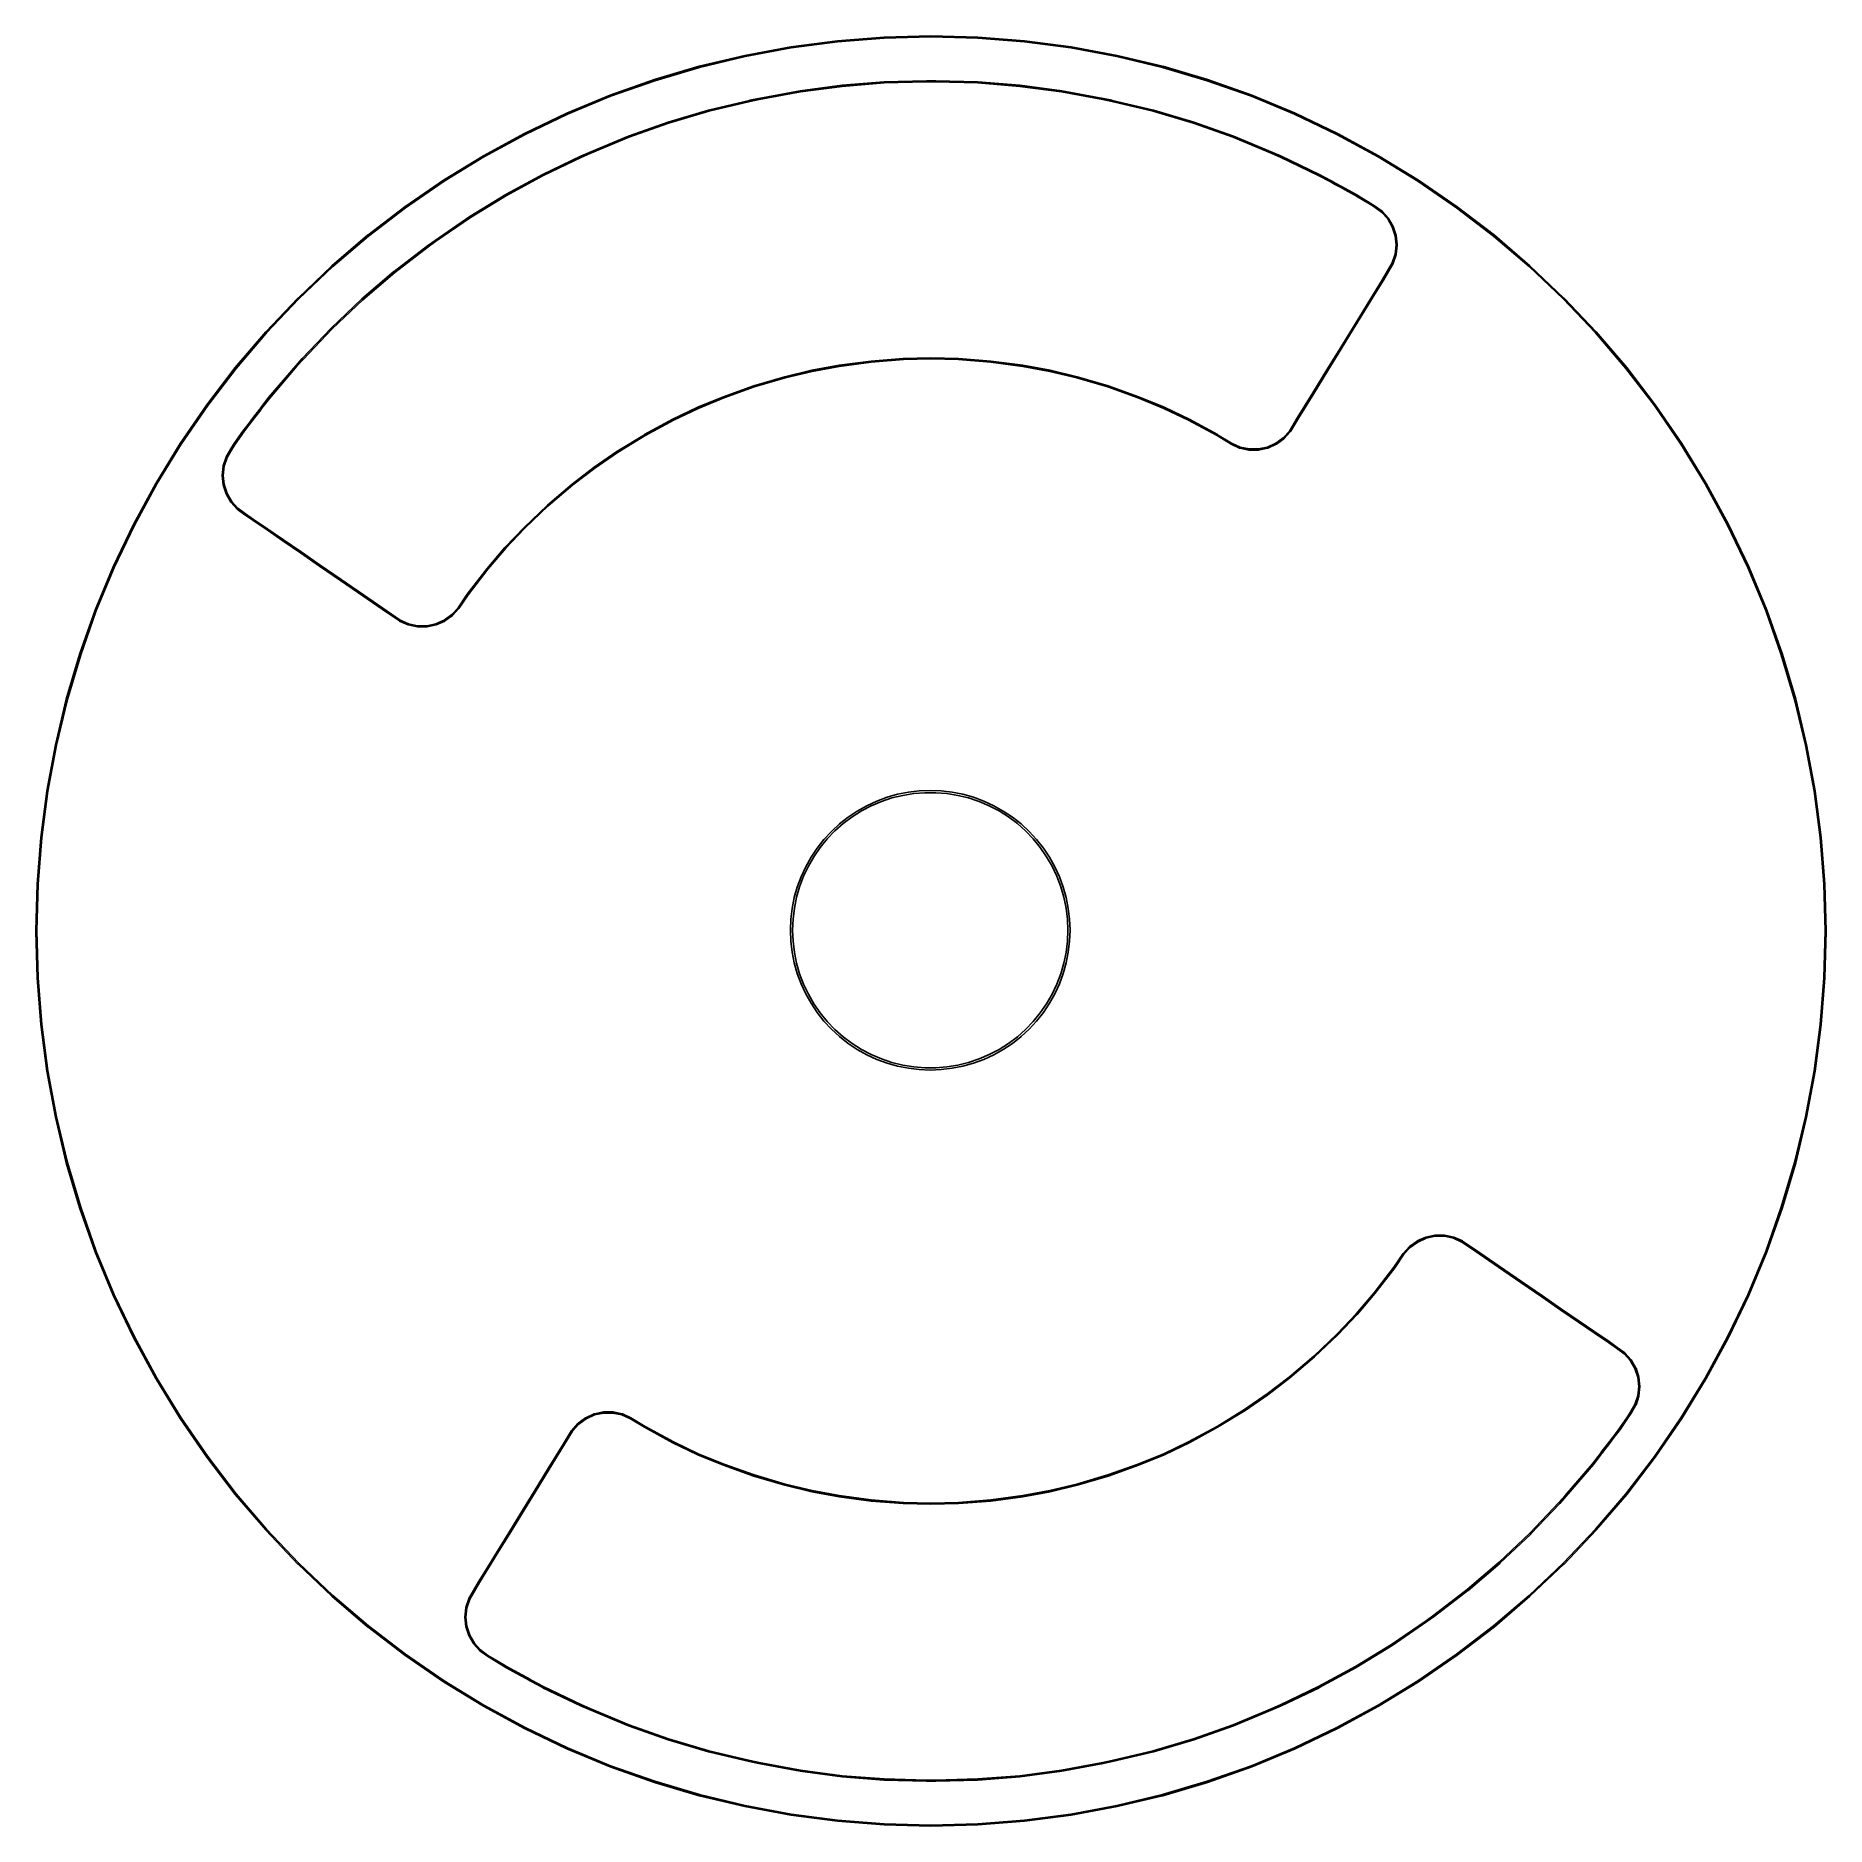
# Model space of a CAD drawing. Extents: x -1.57 to 1.58, y -1.58 to 1.57.
import ezdxf

# ---------------------------------------------------------------- set-up
doc = ezdxf.new("R2010")
doc.units = 0
doc.header["$MEASUREMENT"] = 0
doc.layers.add('BLACK', color=7, linetype='CONTINUOUS')

msp = doc.modelspace()

# ---------------------------------------------------------------- linework, layer by layer
at = {"layer": 'BLACK', "linetype": 'CONTINUOUS'}
for p, q in [((-0.3263, 1.54), (-0.2452, 1.555)), ((-0.2449, 1.5531), (-0.3259, 1.5381)), ((-0.2452, 1.5551), (-0.1634, 1.5658)), ((-0.2452, 1.555), (-0.2452, 1.5551)), ((-0.2452, 1.555), (-0.2452, 1.555)), ((-0.1632, 1.5639), (-0.2449, 1.5531)), ((-0.1634, 1.5658), (-0.0812, 1.5723)), ((-0.1634, 1.5658), (-0.1634, 1.5658)), ((-0.1634, 1.5658), (-0.1634, 1.5658)), ((-0.0811, 1.5703), (-0.1632, 1.5639)), ((-0.0812, 1.5723), (-0.0812, 1.5723)), ((-0.0812, 1.5723), (-0.0811, 1.5723)), ((-0.0811, 1.5723), (0.0013, 1.5744)), ((0.0013, 1.5725), (-0.0811, 1.5703)), ((0.0013, 1.5744), (0.0013, 1.5744)), ((0.0013, 1.5744), (0.0013, 1.5744)), ((0.0013, 1.5744), (0.0838, 1.5723)), ((0.0837, 1.5703), (0.0013, 1.5725)), ((0.1658, 1.5639), (0.0837, 1.5703)), ((0.0838, 1.5723), (0.0838, 1.5723)), ((0.0838, 1.5723), (0.0838, 1.5723)), ((0.0838, 1.5723), (0.166, 1.5658)), ((0.2475, 1.5531), (0.1658, 1.5639)), ((0.166, 1.5658), (0.166, 1.5658)), ((0.166, 1.5658), (0.166, 1.5658)), ((0.166, 1.5658), (0.2478, 1.5551)), ((0.3285, 1.5381), (0.2475, 1.5531)), ((0.2478, 1.5551), (0.2478, 1.555)), ((0.2478, 1.555), (0.2478, 1.555)), ((0.2478, 1.555), (0.3289, 1.54)), ((-0.4856, 1.4973), (-0.4066, 1.5208)), ((-0.406, 1.5189), (-0.485, 1.4954)), ((-0.4066, 1.5208), (-0.4065, 1.5207)), ((-0.4065, 1.5208), (-0.3263, 1.54)), ((-0.4065, 1.5207), (-0.4065, 1.5208)), ((-0.3259, 1.5381), (-0.406, 1.5189)), ((-0.3263, 1.54), (-0.3263, 1.54)), ((-0.3263, 1.54), (-0.3263, 1.54)), ((0.4086, 1.5189), (0.3285, 1.5381)), ((0.3289, 1.54), (0.3289, 1.54)), ((0.3289, 1.54), (0.329, 1.54)), ((0.329, 1.54), (0.4091, 1.5208)), ((0.4876, 1.4954), (0.4086, 1.5189)), ((0.4091, 1.5208), (0.4091, 1.5207)), ((0.4091, 1.5207), (0.4092, 1.5208)), ((0.4092, 1.5208), (0.4882, 1.4973)), ((-0.5634, 1.4698), (-0.4857, 1.4973)), ((-0.485, 1.4954), (-0.5627, 1.468)), ((-0.4857, 1.4973), (-0.4856, 1.4973)), ((-0.4856, 1.4973), (-0.4856, 1.4973)), ((-0.2288, 1.4778), (-0.1552, 1.4875)), ((-0.155, 1.4855), (-0.2285, 1.4759)), ((-0.1552, 1.4875), (-0.0812, 1.4933)), ((-0.1552, 1.4875), (-0.1552, 1.4875)), ((-0.1552, 1.4875), (-0.1552, 1.4875)), ((-0.081, 1.4914), (-0.155, 1.4855)), ((-0.0812, 1.4933), (-0.0812, 1.4933)), ((-0.0812, 1.4933), (-0.0811, 1.4933)), ((-0.0811, 1.4933), (-0.0069, 1.4953)), ((-0.0069, 1.4933), (-0.081, 1.4914)), ((-0.0069, 1.4953), (-0.0069, 1.4953)), ((-0.0069, 1.4953), (-0.0069, 1.4953)), ((-0.0069, 1.4953), (0.0095, 1.4953)), ((0.0095, 1.4933), (-0.0069, 1.4933)), ((0.0095, 1.4953), (0.0096, 1.4953)), ((0.0837, 1.4914), (0.0095, 1.4933)), ((0.0096, 1.4953), (0.0096, 1.4953)), ((0.0096, 1.4953), (0.0837, 1.4933)), ((0.0837, 1.4933), (0.0838, 1.4933)), ((0.1576, 1.4855), (0.0837, 1.4914)), ((0.0838, 1.4933), (0.0838, 1.4933)), ((0.0838, 1.4933), (0.1578, 1.4875)), ((0.2311, 1.4759), (0.1576, 1.4855)), ((0.1578, 1.4875), (0.1578, 1.4875)), ((0.1578, 1.4875), (0.1578, 1.4875)), ((0.1578, 1.4875), (0.2314, 1.4778)), ((0.5653, 1.468), (0.4876, 1.4954)), ((0.4882, 1.4973), (0.4882, 1.4973)), ((0.4882, 1.4973), (0.4883, 1.4973)), ((0.4883, 1.4973), (0.566, 1.4698)), ((-0.6396, 1.4382), (-0.5634, 1.4698)), ((-0.5627, 1.468), (-0.6388, 1.4364)), ((-0.5634, 1.4698), (-0.5634, 1.4698)), ((-0.5634, 1.4698), (-0.5634, 1.4698)), ((-0.3901, 1.4435), (-0.3179, 1.4608)), ((-0.3175, 1.4589), (-0.3896, 1.4416)), ((-0.3179, 1.4609), (-0.3018, 1.4643)), ((-0.3179, 1.4608), (-0.3179, 1.4609)), ((-0.3179, 1.4608), (-0.3179, 1.4608)), ((-0.3014, 1.4624), (-0.3175, 1.4589)), ((-0.3018, 1.4643), (-0.2288, 1.4778)), ((-0.3018, 1.4643), (-0.3018, 1.4643)), ((-0.3018, 1.4643), (-0.3018, 1.4643)), ((-0.2285, 1.4759), (-0.3014, 1.4624)), ((-0.2288, 1.4778), (-0.2288, 1.4778)), ((-0.2288, 1.4778), (-0.2288, 1.4778)), ((0.304, 1.4624), (0.2311, 1.4759)), ((0.2314, 1.4778), (0.2314, 1.4778)), ((0.2314, 1.4778), (0.2314, 1.4778)), ((0.2314, 1.4778), (0.3044, 1.4643)), ((0.3201, 1.4589), (0.304, 1.4624)), ((0.3044, 1.4643), (0.3044, 1.4643)), ((0.3044, 1.4643), (0.3044, 1.4643)), ((0.3044, 1.4643), (0.3205, 1.4609)), ((0.3922, 1.4416), (0.3201, 1.4589)), ((0.3205, 1.4609), (0.3205, 1.4608)), ((0.3205, 1.4608), (0.3205, 1.4608)), ((0.3205, 1.4608), (0.3927, 1.4435)), ((0.6414, 1.4364), (0.5653, 1.468)), ((0.566, 1.4698), (0.566, 1.4698)), ((0.566, 1.4698), (0.566, 1.4698)), ((0.566, 1.4698), (0.6422, 1.4382)), ((-0.7141, 1.4027), (-0.6396, 1.4382)), ((-0.6388, 1.4364), (-0.7132, 1.4009)), ((-0.6396, 1.4382), (-0.6396, 1.4382)), ((-0.6396, 1.4382), (-0.6396, 1.4382)), ((-0.5313, 1.3977), (-0.4613, 1.4224)), ((-0.4607, 1.4206), (-0.5306, 1.3958)), ((-0.4613, 1.4224), (-0.3901, 1.4435)), ((-0.4613, 1.4224), (-0.4613, 1.4224)), ((-0.4613, 1.4224), (-0.4613, 1.4224)), ((-0.3896, 1.4416), (-0.4607, 1.4206)), ((-0.3901, 1.4435), (-0.3901, 1.4435)), ((-0.3901, 1.4435), (-0.3901, 1.4435)), ((0.4633, 1.4206), (0.3922, 1.4416)), ((0.3927, 1.4435), (0.3927, 1.4435)), ((0.3927, 1.4435), (0.3927, 1.4435)), ((0.3927, 1.4435), (0.4639, 1.4224)), ((0.5332, 1.3958), (0.4633, 1.4206)), ((0.4639, 1.4224), (0.4639, 1.4224)), ((0.4639, 1.4224), (0.4639, 1.4224)), ((0.4639, 1.4224), (0.5339, 1.3977)), ((0.7158, 1.4009), (0.6414, 1.4364)), ((0.6422, 1.4382), (0.6422, 1.4382)), ((0.6422, 1.4382), (0.6423, 1.4382)), ((0.6423, 1.4382), (0.7167, 1.4027)), ((-0.7866, 1.3634), (-0.7141, 1.4027)), ((-0.7132, 1.4009), (-0.7856, 1.3616)), ((-0.7141, 1.4027), (-0.7141, 1.4027)), ((-0.7141, 1.4027), (-0.7141, 1.4027)), ((-0.5999, 1.3692), (-0.5313, 1.3976)), ((-0.5306, 1.3958), (-0.5991, 1.3674)), ((-0.5313, 1.3976), (-0.5313, 1.3977)), ((-0.5313, 1.3976), (-0.5313, 1.3976)), ((0.6017, 1.3674), (0.5332, 1.3958)), ((0.5339, 1.3977), (0.5339, 1.3976)), ((0.5339, 1.3976), (0.5339, 1.3976)), ((0.5339, 1.3976), (0.6025, 1.3692)), ((0.7882, 1.3616), (0.7158, 1.4009)), ((0.7167, 1.4027), (0.7167, 1.4027)), ((0.7167, 1.4027), (0.7167, 1.4027)), ((0.7167, 1.4027), (0.7892, 1.3634)), ((-0.8569, 1.3202), (-0.7866, 1.3633)), ((-0.7856, 1.3616), (-0.8559, 1.3186)), ((-0.7866, 1.3633), (-0.7866, 1.3634)), ((-0.7866, 1.3633), (-0.7866, 1.3633)), ((-0.6819, 1.3306), (-0.615, 1.3625)), ((-0.6141, 1.3607), (-0.6811, 1.3288)), ((-0.615, 1.3625), (-0.6149, 1.3625)), ((-0.6149, 1.3625), (-0.5999, 1.3692)), ((-0.6149, 1.3625), (-0.6149, 1.3625)), ((-0.5991, 1.3674), (-0.6141, 1.3607)), ((-0.5999, 1.3692), (-0.5999, 1.3692)), ((-0.5999, 1.3692), (-0.5999, 1.3692)), ((0.6167, 1.3607), (0.6017, 1.3674)), ((0.6025, 1.3692), (0.6025, 1.3692)), ((0.6025, 1.3692), (0.6025, 1.3692)), ((0.6025, 1.3692), (0.6176, 1.3625)), ((0.6837, 1.3288), (0.6167, 1.3607)), ((0.6176, 1.3625), (0.6176, 1.3625)), ((0.6176, 1.3625), (0.6176, 1.3625)), ((0.6176, 1.3625), (0.6846, 1.3306)), ((0.8585, 1.3186), (0.7882, 1.3616)), ((0.7892, 1.3634), (0.7892, 1.3633)), ((0.7892, 1.3633), (0.7892, 1.3633)), ((0.7892, 1.3633), (0.8595, 1.3202)), ((-0.7472, 1.2952), (-0.682, 1.3306)), ((-0.6811, 1.3288), (-0.7462, 1.2934)), ((-0.682, 1.3306), (-0.682, 1.3306)), ((-0.682, 1.3306), (-0.6819, 1.3306)), ((0.7038, 1.3179), (0.6837, 1.3288)), ((0.6846, 1.3306), (0.6846, 1.3306)), ((0.6846, 1.3306), (0.6846, 1.3306)), ((0.6846, 1.3306), (0.7047, 1.3196)), ((-0.9249, 1.2735), (-0.857, 1.3202)), ((-0.8559, 1.3186), (-0.9238, 1.2719)), ((-0.857, 1.3202), (-0.8569, 1.3202)), ((-0.8569, 1.3202), (-0.8569, 1.3202)), ((-0.8105, 1.2564), (-0.7472, 1.2951)), ((-0.7462, 1.2934), (-0.8095, 1.2547)), ((-0.7472, 1.2951), (-0.7472, 1.2952)), ((-0.7472, 1.2951), (-0.7472, 1.2951)), ((0.7058, 1.3168), (0.7038, 1.3179)), ((0.7038, 1.3179), (0.7038, 1.3179)), ((0.7038, 1.3179), (0.7038, 1.3179)), ((0.7047, 1.3196), (0.7067, 1.3186)), ((0.7118, 1.3135), (0.7058, 1.3168)), ((0.7058, 1.3168), (0.7058, 1.3168)), ((0.7067, 1.3186), (0.7067, 1.3186)), ((0.7067, 1.3186), (0.7127, 1.3153)), ((0.7219, 1.3081), (0.7118, 1.3135)), ((0.7118, 1.3135), (0.7118, 1.3135)), ((0.7118, 1.3135), (0.7118, 1.3135)), ((0.7127, 1.3153), (0.7127, 1.3153)), ((0.7127, 1.3153), (0.7228, 1.3098)), ((0.7359, 1.3005), (0.7219, 1.3081)), ((0.7228, 1.3098), (0.7228, 1.3098)), ((0.7228, 1.3098), (0.7228, 1.3098)), ((0.7228, 1.3098), (0.7368, 1.3022)), ((0.7488, 1.2934), (0.7359, 1.3005)), ((0.7359, 1.3005), (0.7359, 1.3005)), ((0.7359, 1.3005), (0.7359, 1.3005)), ((0.7368, 1.3022), (0.7368, 1.3022)), ((0.7368, 1.3022), (0.7498, 1.2952)), ((0.7534, 1.2907), (0.7488, 1.2934)), ((0.7498, 1.2952), (0.7498, 1.2951)), ((0.7498, 1.2951), (0.7499, 1.2951)), ((0.7499, 1.2951), (0.7544, 1.2923)), ((0.7544, 1.2923), (0.7744, 1.2801)), ((0.9264, 1.2719), (0.8585, 1.3186)), ((0.8595, 1.3202), (0.8595, 1.3202)), ((0.8595, 1.3202), (0.8596, 1.3202)), ((0.8596, 1.3202), (0.9275, 1.2735)), ((-0.9903, 1.2233), (-0.9249, 1.2735)), ((-0.9238, 1.2719), (-0.9891, 1.2217)), ((-0.9249, 1.2735), (-0.9249, 1.2735)), ((-0.9249, 1.2735), (-0.9249, 1.2735)), ((0.7734, 1.2784), (0.7534, 1.2907)), ((0.7534, 1.2907), (0.7534, 1.2907)), ((0.7534, 1.2907), (0.7534, 1.2907)), ((0.7811, 1.2737), (0.7734, 1.2784)), ((0.7734, 1.2784), (0.7734, 1.2784)), ((0.7744, 1.2801), (0.7744, 1.2801)), ((0.7744, 1.2801), (0.7744, 1.2801)), ((0.7744, 1.2801), (0.7821, 1.2753)), ((0.7943, 1.2641), (0.7811, 1.2737)), ((0.7821, 1.2753), (0.7822, 1.2753)), ((0.7822, 1.2753), (0.7822, 1.2753)), ((0.7822, 1.2753), (0.7955, 1.2656)), ((0.8052, 1.252), (0.7943, 1.2641)), ((0.7955, 1.2656), (0.7956, 1.2655)), ((0.7956, 1.2655), (0.7957, 1.2655)), ((0.7957, 1.2655), (0.8067, 1.2532)), ((0.9917, 1.2217), (0.9264, 1.2719)), ((0.9275, 1.2735), (0.9275, 1.2735)), ((0.9275, 1.2735), (0.9276, 1.2735)), ((0.9276, 1.2735), (0.993, 1.2233)), ((-0.8717, 1.2143), (-0.8105, 1.2563)), ((-0.8095, 1.2547), (-0.8706, 1.2127)), ((-0.8105, 1.2563), (-0.8105, 1.2564)), ((-0.8105, 1.2563), (-0.8105, 1.2563)), ((0.8133, 1.2379), (0.8052, 1.252)), ((0.8067, 1.2532), (0.8067, 1.2531)), ((0.8067, 1.2531), (0.8068, 1.2531)), ((0.8068, 1.2531), (0.815, 1.2388)), ((0.8183, 1.2225), (0.8133, 1.2379)), ((0.815, 1.2388), (0.8151, 1.2387)), ((0.8151, 1.2387), (0.8151, 1.2386)), ((0.8151, 1.2386), (0.8202, 1.223)), ((-1.0531, 1.1697), (-0.9904, 1.2233)), ((-0.9891, 1.2217), (-1.0518, 1.1682)), ((-0.9904, 1.2233), (-0.9904, 1.2233)), ((-0.9904, 1.2233), (-0.9903, 1.2233)), ((-0.9439, 1.1594), (-0.8851, 1.2046)), ((-0.8839, 1.203), (-0.9427, 1.1579)), ((-0.8851, 1.2046), (-0.885, 1.2046)), ((-0.885, 1.2046), (-0.8717, 1.2143)), ((-0.885, 1.2046), (-0.885, 1.2046)), ((-0.8706, 1.2127), (-0.8839, 1.203)), ((-0.8717, 1.2143), (-0.8717, 1.2143)), ((-0.8717, 1.2143), (-0.8717, 1.2143)), ((0.82, 1.2063), (0.8183, 1.2225)), ((0.8183, 1.1902), (0.82, 1.2063)), ((0.8202, 1.223), (0.8202, 1.2229)), ((0.8202, 1.2229), (0.8203, 1.2228)), ((0.8203, 1.2228), (0.822, 1.2064)), ((0.822, 1.2062), (0.8203, 1.1898)), ((0.822, 1.2064), (0.8219, 1.2063)), ((0.8219, 1.2063), (0.822, 1.2062)), ((1.0544, 1.1682), (0.9917, 1.2217)), ((0.993, 1.2233), (0.993, 1.2233)), ((0.993, 1.2233), (0.993, 1.2233)), ((0.993, 1.2233), (1.0557, 1.1697)), ((-1.1129, 1.1129), (-1.0531, 1.1697)), ((-1.0518, 1.1682), (-1.1116, 1.1115)), ((-1.0531, 1.1697), (-1.0531, 1.1697)), ((-1.0531, 1.1697), (-1.0531, 1.1697)), ((0.8051, 1.1605), (0.8133, 1.1747)), ((0.815, 1.1738), (0.8068, 1.1595)), ((0.8133, 1.1747), (0.8183, 1.1902)), ((0.8151, 1.1739), (0.815, 1.1738)), ((0.8202, 1.1896), (0.8151, 1.174)), ((0.8151, 1.174), (0.8151, 1.1739)), ((0.8203, 1.1898), (0.8202, 1.1897)), ((0.8202, 1.1897), (0.8202, 1.1896)), ((1.1142, 1.1115), (1.0544, 1.1682)), ((1.0557, 1.1697), (1.0557, 1.1697)), ((1.0557, 1.1697), (1.0557, 1.1697)), ((1.0557, 1.1697), (1.1155, 1.1129)), ((-1.0004, 1.1112), (-0.944, 1.1594)), ((-0.9427, 1.1579), (-0.9991, 1.1097)), ((-0.944, 1.1594), (-0.9439, 1.1594)), ((-0.9439, 1.1594), (-0.9439, 1.1594)), ((0.7802, 1.1199), (0.7959, 1.1455)), ((0.7976, 1.1445), (0.7819, 1.1189)), ((0.7959, 1.1455), (0.8051, 1.1605)), ((0.7959, 1.1455), (0.7959, 1.1455)), ((0.8068, 1.1595), (0.7976, 1.1445)), ((0.7976, 1.1445), (0.7976, 1.1445)), ((0.7976, 1.1445), (0.7976, 1.1445)), ((0.8068, 1.1595), (0.8068, 1.1595)), ((0.8068, 1.1595), (0.8068, 1.1595)), ((-1.1697, 1.0531), (-1.113, 1.1129)), ((-1.1116, 1.1115), (-1.1683, 1.0517)), ((-1.113, 1.1129), (-1.1129, 1.1129)), ((-1.1129, 1.1129), (-1.1129, 1.1129)), ((-1.0543, 1.0601), (-1.0004, 1.1112)), ((-0.9991, 1.1097), (-1.0529, 1.0587)), ((-1.0004, 1.1112), (-1.0004, 1.1112)), ((-1.0004, 1.1112), (-1.0004, 1.1112)), ((0.7625, 1.0912), (0.7802, 1.1199)), ((0.7819, 1.1189), (0.7642, 1.0901)), ((0.7802, 1.1199), (0.7802, 1.1199)), ((0.7819, 1.1189), (0.7819, 1.1189)), ((1.1709, 1.0517), (1.1142, 1.1115)), ((1.1155, 1.1129), (1.1156, 1.1129)), ((1.1156, 1.1129), (1.1156, 1.1129)), ((1.1156, 1.1129), (1.1723, 1.0531)), ((0.743, 1.0592), (0.7625, 1.0912)), ((0.7642, 1.0901), (0.7446, 1.0582)), ((0.7625, 1.0912), (0.7625, 1.0912)), ((0.7642, 1.0901), (0.7642, 1.0901)), ((0.7642, 1.0901), (0.7642, 1.0901)), ((-1.2233, 0.9904), (-1.1698, 1.0531)), ((-1.1683, 1.0517), (-1.2218, 0.9891)), ((-1.1698, 1.0531), (-1.1697, 1.0531)), ((-1.1697, 1.0531), (-1.1697, 1.0531)), ((-1.1054, 1.0062), (-1.0543, 1.06)), ((-1.0529, 1.0587), (-1.1039, 1.0049)), ((-1.0543, 1.06), (-1.0543, 1.0601)), ((-1.0543, 1.0601), (-1.0543, 1.0601)), ((0.7215, 1.0243), (0.743, 1.0592)), ((0.7446, 1.0582), (0.7232, 1.0233)), ((0.743, 1.0592), (0.743, 1.0592)), ((0.743, 1.0592), (0.743, 1.0592)), ((0.7446, 1.0582), (0.7446, 1.0582)), ((1.2244, 0.9891), (1.1709, 1.0517)), ((1.1723, 1.0531), (1.1723, 1.0531)), ((1.1723, 1.0531), (1.1724, 1.0531)), ((1.1724, 1.0531), (1.2259, 0.9904)), ((0.6983, 0.9864), (0.7215, 1.0243)), ((0.7232, 1.0233), (0.7, 0.9854)), ((0.7215, 1.0243), (0.7215, 1.0243)), ((0.7232, 1.0233), (0.7232, 1.0233)), ((-1.2735, 0.9249), (-1.2233, 0.9903)), ((-1.2218, 0.9891), (-1.2719, 0.9237)), ((-1.2233, 0.9903), (-1.2233, 0.9904)), ((-1.2233, 0.9903), (-1.2233, 0.9903)), ((-1.1646, 0.9375), (-1.1164, 0.994)), ((-1.1149, 0.9927), (-1.1631, 0.9363)), ((-1.1164, 0.994), (-1.1054, 1.0062)), ((-1.1164, 0.994), (-1.1164, 0.994)), ((-1.1164, 0.994), (-1.1164, 0.994)), ((-1.1039, 1.0049), (-1.1149, 0.9927)), ((-1.1054, 1.0062), (-1.1054, 1.0062)), ((-1.1054, 1.0062), (-1.1054, 1.0062)), ((-0.2558, 0.9743), (-0.2085, 0.9857)), ((-0.2081, 0.9838), (-0.2553, 0.9724)), ((-0.2085, 0.9857), (-0.1606, 0.9946)), ((-0.2085, 0.9857), (-0.2085, 0.9857)), ((-0.2085, 0.9857), (-0.2085, 0.9857)), ((-0.1603, 0.9926), (-0.2081, 0.9838)), ((-0.1606, 0.9946), (-0.1042, 1.002)), ((-0.1606, 0.9946), (-0.1606, 0.9946)), ((-0.1606, 0.9946), (-0.1606, 0.9946)), ((-0.1039, 1), (-0.1603, 0.9926)), ((-0.1042, 1.002), (-0.1041, 1.002)), ((-0.1041, 1.002), (-0.0474, 1.0065)), ((-0.1041, 1.002), (-0.1041, 1.002)), ((-0.0473, 1.0045), (-0.1039, 1)), ((-0.0474, 1.0065), (0.0013, 1.0077)), ((-0.0474, 1.0065), (-0.0474, 1.0065)), ((-0.0474, 1.0065), (-0.0474, 1.0065)), ((0.0013, 1.0058), (-0.0473, 1.0045)), ((0.0013, 1.0077), (0.0013, 1.0077)), ((0.0013, 1.0077), (0.0013, 1.0077)), ((0.0013, 1.0077), (0.05, 1.0065)), ((0.0499, 1.0045), (0.0013, 1.0058)), ((0.1066, 1), (0.0499, 1.0045)), ((0.05, 1.0065), (0.05, 1.0065)), ((0.05, 1.0065), (0.05, 1.0065)), ((0.05, 1.0065), (0.1067, 1.002)), ((0.1629, 0.9926), (0.1066, 1)), ((0.1067, 1.002), (0.1068, 1.002)), ((0.1068, 1.002), (0.1068, 1.002)), ((0.1068, 1.002), (0.1632, 0.9946)), ((0.2107, 0.9838), (0.1629, 0.9926)), ((0.1632, 0.9946), (0.1632, 0.9946)), ((0.1632, 0.9946), (0.1632, 0.9946)), ((0.1632, 0.9946), (0.2111, 0.9857)), ((0.258, 0.9724), (0.2107, 0.9838)), ((0.2111, 0.9857), (0.2111, 0.9857)), ((0.2111, 0.9857), (0.2111, 0.9857)), ((0.2111, 0.9857), (0.2584, 0.9743)), ((0.6733, 0.9457), (0.6983, 0.9864)), ((0.7, 0.9854), (0.675, 0.9447)), ((0.6983, 0.9864), (0.6983, 0.9864)), ((0.7, 0.9854), (0.7, 0.9854)), ((1.2746, 0.9237), (1.2244, 0.9891)), ((1.2259, 0.9904), (1.2259, 0.9903)), ((1.2259, 0.9903), (1.2259, 0.9903)), ((1.2259, 0.9903), (1.2761, 0.9249)), ((-0.3641, 0.9391), (-0.3105, 0.9581)), ((-0.3098, 0.9563), (-0.3634, 0.9373)), ((-0.3105, 0.9581), (-0.3104, 0.9581)), ((-0.3104, 0.9581), (-0.2559, 0.9743)), ((-0.3104, 0.9581), (-0.3104, 0.9581)), ((-0.2553, 0.9724), (-0.3098, 0.9563)), ((-0.2559, 0.9743), (-0.2559, 0.9743)), ((-0.2559, 0.9743), (-0.2558, 0.9743)), ((0.3125, 0.9563), (0.258, 0.9724)), ((0.2584, 0.9743), (0.2585, 0.9743)), ((0.2585, 0.9743), (0.2585, 0.9743)), ((0.2585, 0.9743), (0.313, 0.9581)), ((0.366, 0.9373), (0.3125, 0.9563)), ((0.313, 0.9581), (0.3131, 0.9581)), ((0.3131, 0.9581), (0.3131, 0.9581)), ((0.3131, 0.9581), (0.3667, 0.9391)), ((0.6467, 0.9023), (0.6733, 0.9457)), ((0.6733, 0.9457), (0.6733, 0.9457)), ((-1.3202, 0.8569), (-1.2735, 0.9249)), ((-1.2719, 0.9237), (-1.3186, 0.8558)), ((-1.2735, 0.9249), (-1.2735, 0.9249)), ((-1.2735, 0.9249), (-1.2735, 0.9249)), ((-1.1841, 0.9121), (-1.18, 0.9175)), ((-1.1784, 0.9163), (-1.1826, 0.9109)), ((-1.18, 0.9175), (-1.1786, 0.9194)), ((-1.18, 0.9175), (-1.18, 0.9175)), ((-1.18, 0.9175), (-1.18, 0.9175)), ((-1.1786, 0.9194), (-1.1646, 0.9375)), ((-1.1786, 0.9194), (-1.1786, 0.9194)), ((-1.177, 0.9182), (-1.1784, 0.9163)), ((-1.1784, 0.9163), (-1.1784, 0.9163)), ((-1.1631, 0.9363), (-1.177, 0.9182)), ((-1.177, 0.9182), (-1.177, 0.9182)), ((-1.177, 0.9182), (-1.177, 0.9182)), ((-1.1646, 0.9375), (-1.1646, 0.9375)), ((-1.1646, 0.9375), (-1.1646, 0.9375)), ((-0.4531, 0.8995), (-0.4091, 0.9205)), ((-0.4083, 0.9187), (-0.4522, 0.8978)), ((-0.4091, 0.9205), (-0.3641, 0.9391)), ((-0.4091, 0.9205), (-0.4091, 0.9205)), ((-0.4091, 0.9205), (-0.4091, 0.9205)), ((-0.3634, 0.9373), (-0.4083, 0.9187)), ((-0.3641, 0.9391), (-0.3641, 0.9391)), ((-0.3641, 0.9391), (-0.3641, 0.9391)), ((0.4109, 0.9187), (0.366, 0.9373)), ((0.3667, 0.9391), (0.3667, 0.9391)), ((0.3667, 0.9391), (0.3668, 0.9391)), ((0.3668, 0.9391), (0.4117, 0.9205)), ((0.4548, 0.8978), (0.4109, 0.9187)), ((0.4117, 0.9205), (0.4117, 0.9205)), ((0.4117, 0.9205), (0.4118, 0.9205)), ((0.4118, 0.9205), (0.4557, 0.8995)), ((0.675, 0.9447), (0.6483, 0.9012)), ((0.675, 0.9447), (0.675, 0.9447)), ((1.3212, 0.8558), (1.2746, 0.9237)), ((1.2761, 0.9249), (1.2761, 0.9249)), ((1.2761, 0.9249), (1.2762, 0.9249)), ((1.2762, 0.9249), (1.3229, 0.8569)), ((-1.2098, 0.8786), (-1.2008, 0.8903)), ((-1.1993, 0.8891), (-1.2082, 0.8774)), ((-1.2008, 0.8903), (-1.1911, 0.903)), ((-1.2008, 0.8903), (-1.2008, 0.8903)), ((-1.1895, 0.9018), (-1.1993, 0.8891)), ((-1.1993, 0.8891), (-1.1993, 0.8891)), ((-1.1993, 0.8891), (-1.1993, 0.8891)), ((-1.1911, 0.903), (-1.1841, 0.9121)), ((-1.1911, 0.903), (-1.1911, 0.903)), ((-1.1911, 0.903), (-1.1911, 0.903)), ((-1.1826, 0.9109), (-1.1895, 0.9018)), ((-1.1895, 0.9018), (-1.1895, 0.9018)), ((-1.1841, 0.9121), (-1.1841, 0.9121)), ((-1.1826, 0.9109), (-1.1826, 0.9109)), ((-1.1826, 0.9109), (-1.1826, 0.9109)), ((-0.5031, 0.8724), (-0.4531, 0.8995)), ((-0.4522, 0.8978), (-0.5021, 0.8707)), ((-0.4531, 0.8995), (-0.4531, 0.8995)), ((-0.4531, 0.8995), (-0.4531, 0.8995)), ((0.5048, 0.8707), (0.4548, 0.8978)), ((0.4557, 0.8995), (0.4557, 0.8995)), ((0.4557, 0.8995), (0.4557, 0.8995)), ((0.4557, 0.8995), (0.5057, 0.8724)), ((0.6323, 0.8788), (0.6467, 0.9023)), ((0.6483, 0.9012), (0.6339, 0.8777)), ((0.6467, 0.9023), (0.6467, 0.9023)), ((0.6483, 0.9012), (0.6483, 0.9012)), ((0.6483, 0.9012), (0.6483, 0.9012)), ((-1.3634, 0.7866), (-1.3203, 0.8569)), ((-1.3186, 0.8558), (-1.3617, 0.7856)), ((-1.3203, 0.8569), (-1.3202, 0.8569)), ((-1.3202, 0.8569), (-1.3202, 0.8569)), ((-1.2313, 0.8474), (-1.2262, 0.8548)), ((-1.2246, 0.8537), (-1.2296, 0.8463)), ((-1.2262, 0.8548), (-1.2129, 0.8742)), ((-1.2262, 0.8548), (-1.2262, 0.8548)), ((-1.2262, 0.8548), (-1.2262, 0.8548)), ((-1.2113, 0.8731), (-1.2246, 0.8537)), ((-1.2246, 0.8537), (-1.2246, 0.8537)), ((-1.2129, 0.8742), (-1.2098, 0.8786)), ((-1.2129, 0.8742), (-1.2129, 0.8742)), ((-1.2129, 0.8742), (-1.2129, 0.8742)), ((-1.2082, 0.8774), (-1.2113, 0.8731)), ((-1.2113, 0.8731), (-1.2113, 0.8731)), ((-1.2098, 0.8786), (-1.2098, 0.8786)), ((-1.2098, 0.8786), (-1.2098, 0.8786)), ((-0.5516, 0.8426), (-0.5031, 0.8723)), ((-0.5021, 0.8707), (-0.5506, 0.841)), ((-0.5031, 0.8723), (-0.5031, 0.8724)), ((-0.5031, 0.8723), (-0.5031, 0.8723)), ((0.5295, 0.8555), (0.5048, 0.8707)), ((0.5057, 0.8724), (0.5057, 0.8723)), ((0.5057, 0.8723), (0.5058, 0.8723)), ((0.5058, 0.8723), (0.5305, 0.8572)), ((0.5296, 0.8555), (0.5295, 0.8555)), ((0.5296, 0.8554), (0.5296, 0.8555)), ((0.5446, 0.8487), (0.5296, 0.8554)), ((0.5305, 0.8572), (0.5453, 0.8506)), ((0.5934, 0.8506), (0.6082, 0.8572)), ((0.6091, 0.8554), (0.5941, 0.8487)), ((0.6082, 0.8572), (0.6214, 0.8667)), ((0.6092, 0.8555), (0.6091, 0.8554)), ((0.6093, 0.8555), (0.6092, 0.8555)), ((0.6226, 0.8652), (0.6093, 0.8555)), ((0.6214, 0.8667), (0.6323, 0.8788)), ((0.6227, 0.8653), (0.6226, 0.8652)), ((0.6228, 0.8654), (0.6227, 0.8653)), ((0.6338, 0.8776), (0.6228, 0.8654)), ((0.6339, 0.8777), (0.6338, 0.8777)), ((0.6338, 0.8777), (0.6338, 0.8776)), ((1.3643, 0.7856), (1.3212, 0.8558)), ((1.3229, 0.8569), (1.3229, 0.8569)), ((1.3229, 0.8569), (1.3229, 0.8569)), ((1.3229, 0.8569), (1.366, 0.7866)), ((-1.2447, 0.8172), (-1.2396, 0.8329)), ((-1.2378, 0.8322), (-1.2428, 0.8167)), ((-1.2396, 0.8331), (-1.2313, 0.8473)), ((-1.2396, 0.8329), (-1.2396, 0.8331)), ((-1.2396, 0.8329), (-1.2396, 0.8329)), ((-1.2296, 0.8463), (-1.2378, 0.8322)), ((-1.2313, 0.8473), (-1.2313, 0.8474)), ((-1.2313, 0.8473), (-1.2313, 0.8473)), ((-0.5918, 0.815), (-0.5517, 0.8426)), ((-0.5506, 0.841), (-0.5907, 0.8134)), ((-0.5517, 0.8426), (-0.5517, 0.8426)), ((-0.5517, 0.8426), (-0.5516, 0.8426)), ((0.5447, 0.8487), (0.5446, 0.8487)), ((0.5448, 0.8487), (0.5447, 0.8487)), ((0.5609, 0.8453), (0.5448, 0.8487)), ((0.5453, 0.8506), (0.5612, 0.8472)), ((0.561, 0.8453), (0.5609, 0.8453)), ((0.5611, 0.8452), (0.561, 0.8453)), ((0.5776, 0.8452), (0.5611, 0.8452)), ((0.5612, 0.8472), (0.5775, 0.8472)), ((0.5775, 0.8472), (0.5934, 0.8506)), ((0.5777, 0.8453), (0.5776, 0.8452)), ((0.5778, 0.8453), (0.5777, 0.8453)), ((0.5939, 0.8487), (0.5778, 0.8453)), ((0.594, 0.8487), (0.5939, 0.8487)), ((0.5941, 0.8487), (0.594, 0.8487)), ((-1.2465, 0.8006), (-1.2448, 0.817)), ((-1.2465, 0.8005), (-1.2465, 0.8006)), ((-1.2465, 0.8004), (-1.2465, 0.8005)), ((-1.2448, 0.7841), (-1.2465, 0.8004)), ((-1.2448, 0.817), (-1.2447, 0.8171)), ((-1.2447, 0.8171), (-1.2447, 0.8172)), ((-1.2428, 0.8167), (-1.2445, 0.8005)), ((-1.2445, 0.8005), (-1.2428, 0.7844)), ((-0.6304, 0.7854), (-0.5918, 0.815)), ((-0.5907, 0.8134), (-0.6292, 0.7838)), ((-0.5918, 0.815), (-0.5918, 0.815)), ((-0.5918, 0.815), (-0.5918, 0.815)), ((-1.4027, 0.7141), (-1.3634, 0.7865)), ((-1.3617, 0.7856), (-1.401, 0.7132)), ((-1.3634, 0.7865), (-1.3634, 0.7866)), ((-1.3634, 0.7865), (-1.3634, 0.7865)), ((-1.2447, 0.784), (-1.2448, 0.7841)), ((-1.2447, 0.7839), (-1.2447, 0.784)), ((-1.2396, 0.7682), (-1.2447, 0.7839)), ((-1.2428, 0.7844), (-1.2378, 0.7689)), ((-1.2396, 0.7681), (-1.2396, 0.7682)), ((-1.2396, 0.768), (-1.2396, 0.7681)), ((-1.2313, 0.7538), (-1.2396, 0.768)), ((-1.2378, 0.7689), (-1.2297, 0.7548)), ((-0.6737, 0.7484), (-0.6305, 0.7854)), ((-0.6292, 0.7838), (-0.6724, 0.7469)), ((-0.6305, 0.7854), (-0.6304, 0.7854)), ((-0.6304, 0.7854), (-0.6304, 0.7854)), ((1.4036, 0.7132), (1.3643, 0.7856)), ((1.366, 0.7866), (1.366, 0.7865)), ((1.366, 0.7865), (1.366, 0.7865)), ((1.366, 0.7865), (1.4053, 0.7141)), ((-1.2312, 0.7537), (-1.2313, 0.7538)), ((-1.2312, 0.7536), (-1.2312, 0.7537)), ((-1.2202, 0.7414), (-1.2312, 0.7536)), ((-1.2297, 0.7548), (-1.2188, 0.7428)), ((-1.2201, 0.7413), (-1.2202, 0.7414)), ((-1.2201, 0.7412), (-1.2201, 0.7413)), ((-1.2067, 0.7315), (-1.2201, 0.7412)), ((-1.2188, 0.7428), (-1.2056, 0.7331)), ((-1.1922, 0.7216), (-1.2067, 0.7315)), ((-1.2067, 0.7315), (-1.2067, 0.7315)), ((-1.2067, 0.7315), (-1.2067, 0.7315)), ((-1.2056, 0.7331), (-1.1911, 0.7232)), ((-0.715, 0.7092), (-0.6738, 0.7484)), ((-0.6724, 0.7469), (-0.7137, 0.7078)), ((-0.6738, 0.7484), (-0.6737, 0.7484)), ((-0.6737, 0.7484), (-0.6737, 0.7484)), ((-1.4382, 0.6396), (-1.4027, 0.714)), ((-1.401, 0.7132), (-1.4365, 0.6388)), ((-1.4027, 0.714), (-1.4027, 0.7141)), ((-1.4027, 0.714), (-1.4027, 0.714)), ((-1.1674, 0.7046), (-1.1922, 0.7216)), ((-1.1922, 0.7216), (-1.1922, 0.7216)), ((-1.1922, 0.7216), (-1.1922, 0.7216)), ((-1.1911, 0.7232), (-1.1911, 0.7232)), ((-1.1911, 0.7232), (-1.1663, 0.7062)), ((-1.1396, 0.6855), (-1.1674, 0.7046)), ((-1.1663, 0.7062), (-1.1663, 0.7062)), ((-1.1663, 0.7062), (-1.1385, 0.6871)), ((-0.7486, 0.6739), (-0.7151, 0.7092)), ((-0.7137, 0.7078), (-0.7471, 0.6725)), ((-0.7151, 0.7092), (-0.715, 0.7092)), ((-0.715, 0.7092), (-0.715, 0.7092)), ((1.4391, 0.6388), (1.4036, 0.7132)), ((1.4053, 0.7141), (1.4053, 0.714)), ((1.4053, 0.714), (1.4054, 0.714)), ((1.4054, 0.714), (1.4408, 0.6396)), ((-1.1087, 0.6643), (-1.1396, 0.6855)), ((-1.1396, 0.6855), (-1.1396, 0.6855)), ((-1.1385, 0.6871), (-1.1385, 0.6871)), ((-1.1385, 0.6871), (-1.1076, 0.6659)), ((-1.0749, 0.6411), (-1.1087, 0.6643)), ((-1.1087, 0.6643), (-1.1087, 0.6643)), ((-1.1076, 0.6659), (-1.1076, 0.6659)), ((-1.1076, 0.6659), (-1.0738, 0.6427)), ((-0.7802, 0.6368), (-0.7486, 0.6738)), ((-0.7471, 0.6725), (-0.7787, 0.6356)), ((-0.7486, 0.6738), (-0.7486, 0.6739)), ((-0.7486, 0.6739), (-0.7486, 0.6739)), ((-1.4698, 0.5634), (-1.4383, 0.6396)), ((-1.4365, 0.6388), (-1.468, 0.5627)), ((-1.4383, 0.6396), (-1.4382, 0.6396)), ((-1.4382, 0.6396), (-1.4382, 0.6396)), ((-1.0383, 0.6159), (-1.0749, 0.6411)), ((-1.0749, 0.6411), (-1.0749, 0.6411)), ((-1.0738, 0.6427), (-1.0372, 0.6175)), ((-0.8149, 0.5917), (-0.7802, 0.6368)), ((-0.7787, 0.6356), (-0.8133, 0.5905)), ((-0.7802, 0.6368), (-0.7802, 0.6368)), ((-0.7802, 0.6368), (-0.7802, 0.6368)), ((1.4706, 0.5627), (1.4391, 0.6388)), ((1.4408, 0.6396), (1.4408, 0.6396)), ((1.4408, 0.6396), (1.4409, 0.6396)), ((1.4409, 0.6396), (1.4724, 0.5634)), ((-0.9989, 0.5889), (-1.0383, 0.6159)), ((-1.0383, 0.6159), (-1.0383, 0.6159)), ((-1.0372, 0.6175), (-1.0372, 0.6175)), ((-1.0372, 0.6175), (-0.9978, 0.5905)), ((-0.9569, 0.56), (-0.9989, 0.5889)), ((-0.9978, 0.5905), (-0.9978, 0.5905)), ((-0.9978, 0.5905), (-0.9558, 0.5616)), ((-0.8422, 0.5556), (-0.8313, 0.5678)), ((-0.8313, 0.5678), (-0.8149, 0.5916)), ((-0.8133, 0.5905), (-0.8297, 0.5666)), ((-0.8149, 0.5916), (-0.8149, 0.5917)), ((-0.8149, 0.5916), (-0.8149, 0.5916)), ((-1.4973, 0.4856), (-1.4698, 0.5633)), ((-1.468, 0.5627), (-1.4955, 0.485)), ((-1.4698, 0.5633), (-1.4698, 0.5634)), ((-1.4698, 0.5634), (-1.4698, 0.5634)), ((-0.9342, 0.5444), (-0.9569, 0.56)), ((-0.9569, 0.56), (-0.9569, 0.56)), ((-0.9558, 0.5616), (-0.9558, 0.5616)), ((-0.9558, 0.5616), (-0.9331, 0.5461)), ((-0.9341, 0.5444), (-0.9342, 0.5444)), ((-0.934, 0.5443), (-0.9341, 0.5444)), ((-0.919, 0.5376), (-0.934, 0.5443)), ((-0.9331, 0.5461), (-0.9183, 0.5395)), ((-0.9189, 0.5376), (-0.919, 0.5376)), ((-0.9188, 0.5376), (-0.9189, 0.5376)), ((-0.9027, 0.5342), (-0.9188, 0.5376)), ((-0.9183, 0.5395), (-0.9024, 0.5361)), ((-0.9024, 0.5361), (-0.8861, 0.5361)), ((-0.8861, 0.5361), (-0.8702, 0.5395)), ((-0.8697, 0.5376), (-0.8858, 0.5342)), ((-0.8702, 0.5395), (-0.8554, 0.5461)), ((-0.8696, 0.5376), (-0.8697, 0.5376)), ((-0.8695, 0.5376), (-0.8696, 0.5376)), ((-0.8545, 0.5443), (-0.8695, 0.5376)), ((-0.8554, 0.5461), (-0.8422, 0.5556)), ((-0.8544, 0.5444), (-0.8545, 0.5443)), ((-0.8543, 0.5444), (-0.8544, 0.5444)), ((-0.841, 0.5541), (-0.8543, 0.5444)), ((-0.8409, 0.5542), (-0.841, 0.5541)), ((-0.8408, 0.5543), (-0.8409, 0.5542)), ((-0.8298, 0.5665), (-0.8408, 0.5543)), ((-0.8297, 0.5666), (-0.8298, 0.5666)), ((-0.8298, 0.5666), (-0.8298, 0.5665)), ((1.4981, 0.485), (1.4706, 0.5627)), ((1.4724, 0.5634), (1.4724, 0.5634)), ((1.4724, 0.5634), (1.4724, 0.5633)), ((1.4724, 0.5633), (1.5, 0.4856)), ((-0.9026, 0.5342), (-0.9027, 0.5342)), ((-0.9025, 0.5341), (-0.9026, 0.5342)), ((-0.886, 0.5341), (-0.9025, 0.5341)), ((-0.8859, 0.5342), (-0.886, 0.5341)), ((-0.8858, 0.5342), (-0.8859, 0.5342)), ((-1.5208, 0.4065), (-1.4974, 0.4856)), ((-1.4955, 0.485), (-1.5189, 0.406)), ((-1.4974, 0.4856), (-1.4973, 0.4856)), ((-1.4973, 0.4856), (-1.4973, 0.4856)), ((1.5215, 0.406), (1.4981, 0.485)), ((1.5, 0.4856), (1.5, 0.4856)), ((1.5, 0.4856), (1.5, 0.4856)), ((1.5, 0.4856), (1.5234, 0.4065)), ((-1.54, 0.3263), (-1.5208, 0.4065)), ((-1.5189, 0.406), (-1.5381, 0.3259)), ((-1.5208, 0.4065), (-1.5208, 0.4065)), ((-1.5208, 0.4065), (-1.5208, 0.4065)), ((1.5407, 0.3259), (1.5215, 0.406)), ((1.5234, 0.4065), (1.5234, 0.4065)), ((1.5234, 0.4065), (1.5234, 0.4065)), ((1.5234, 0.4065), (1.5427, 0.3263)), ((-1.5551, 0.2452), (-1.54, 0.3263)), ((-1.5381, 0.3259), (-1.5531, 0.2449)), ((-1.54, 0.3263), (-1.54, 0.3263)), ((-1.54, 0.3263), (-1.54, 0.3263)), ((1.5557, 0.2449), (1.5407, 0.3259)), ((1.5427, 0.3263), (1.5427, 0.3263)), ((1.5427, 0.3263), (1.5427, 0.3263)), ((1.5427, 0.3263), (1.5577, 0.2452)), ((-1.5658, 0.1634), (-1.5551, 0.2451)), ((-1.5531, 0.2449), (-1.5639, 0.1632)), ((-1.5551, 0.2451), (-1.5551, 0.2452)), ((-1.5551, 0.2452), (-1.5551, 0.2452)), ((-0.1117, 0.2192), (-0.0942, 0.2273)), ((-0.0859, 0.2266), (-0.1039, 0.2189)), ((-0.0942, 0.2273), (-0.076, 0.234)), ((-0.0674, 0.2328), (-0.0859, 0.2266)), ((-0.076, 0.234), (-0.0574, 0.2393)), ((-0.0485, 0.2374), (-0.0674, 0.2328)), ((-0.0574, 0.2393), (-0.0385, 0.243)), ((-0.0292, 0.2406), (-0.0485, 0.2374)), ((-0.0385, 0.243), (-0.0193, 0.2453)), ((-0.0098, 0.2421), (-0.0292, 0.2406)), ((-0.0193, 0.2453), (0, 0.2461)), ((0.0098, 0.2421), (-0.0098, 0.2421)), ((0, 0.2461), (0.0193, 0.2453)), ((0.0292, 0.2406), (0.0098, 0.2421)), ((0.0193, 0.2453), (0.0385, 0.243)), ((0.0485, 0.2374), (0.0292, 0.2406)), ((0.0385, 0.243), (0.0574, 0.2393)), ((0.0674, 0.2328), (0.0485, 0.2374)), ((0.0574, 0.2393), (0.076, 0.234)), ((0.0859, 0.2266), (0.0674, 0.2328)), ((0.076, 0.234), (0.0942, 0.2273)), ((0.1039, 0.2189), (0.0859, 0.2266)), ((0.0942, 0.2273), (0.1117, 0.2192)), ((1.5665, 0.1632), (1.5557, 0.2449)), ((1.5577, 0.2452), (1.5577, 0.2452)), ((1.5577, 0.2452), (1.5577, 0.2451)), ((1.5577, 0.2451), (1.5685, 0.1634)), ((-0.1598, 0.1871), (-0.1446, 0.1991)), ((-0.1377, 0.1994), (-0.1533, 0.1877)), ((-0.1446, 0.1991), (-0.1286, 0.2098)), ((-0.1212, 0.2099), (-0.1377, 0.1994)), ((-0.1286, 0.2098), (-0.1117, 0.2192)), ((-0.1039, 0.2189), (-0.1212, 0.2099)), ((0.1212, 0.2099), (0.1039, 0.2189)), ((0.1117, 0.2192), (0.1286, 0.2098)), ((0.1377, 0.1994), (0.1212, 0.2099)), ((0.1286, 0.2098), (0.1446, 0.1991)), ((0.1533, 0.1877), (0.1377, 0.1994)), ((0.1446, 0.1991), (0.1598, 0.1871)), ((-1.5723, 0.0812), (-1.5658, 0.1634)), ((-1.5639, 0.1632), (-1.5704, 0.081)), ((-1.5658, 0.1634), (-1.5658, 0.1634)), ((-1.5658, 0.1634), (-1.5658, 0.1634)), ((-0.1991, 0.1446), (-0.1871, 0.1598)), ((-0.1814, 0.1607), (-0.1937, 0.1456)), ((-0.1871, 0.1598), (-0.174, 0.174)), ((-0.1679, 0.1748), (-0.1814, 0.1607)), ((-0.174, 0.174), (-0.1598, 0.1871)), ((-0.1533, 0.1877), (-0.1679, 0.1748)), ((0.1679, 0.1748), (0.1533, 0.1877)), ((0.1598, 0.1871), (0.174, 0.174)), ((0.1814, 0.1607), (0.1679, 0.1748)), ((0.174, 0.174), (0.1871, 0.1598)), ((0.1937, 0.1456), (0.1814, 0.1607)), ((0.1871, 0.1598), (0.1991, 0.1446)), ((1.573, 0.081), (1.5665, 0.1632)), ((1.5685, 0.1634), (1.5684, 0.1634)), ((1.5684, 0.1634), (1.5685, 0.1634)), ((1.5685, 0.1634), (1.5749, 0.0812)), ((-0.2192, 0.1117), (-0.2098, 0.1286)), ((-0.2048, 0.1295), (-0.2146, 0.1126)), ((-0.2098, 0.1286), (-0.1991, 0.1446)), ((-0.1937, 0.1456), (-0.2048, 0.1295)), ((0.2048, 0.1295), (0.1937, 0.1456)), ((0.1991, 0.1446), (0.2098, 0.1286)), ((0.2146, 0.1126), (0.2048, 0.1295)), ((0.2098, 0.1286), (0.2192, 0.1117)), ((-0.2229, 0.095), (-0.2299, 0.0767)), ((-0.2273, 0.0942), (-0.2192, 0.1117)), ((-0.2146, 0.1126), (-0.2229, 0.095)), ((0.2229, 0.095), (0.2146, 0.1126)), ((0.2192, 0.1117), (0.2273, 0.0942)), ((0.2299, 0.0767), (0.2229, 0.095)), ((-1.5745, -0.0013), (-1.5723, 0.0811)), ((-1.5704, 0.081), (-1.5725, -0.0013)), ((-1.5723, 0.0811), (-1.5723, 0.0812)), ((-1.5723, 0.0811), (-1.5723, 0.0811)), ((-0.2393, 0.0574), (-0.234, 0.076)), ((-0.2299, 0.0767), (-0.2353, 0.058)), ((-0.234, 0.076), (-0.2273, 0.0942)), ((0.2273, 0.0942), (0.234, 0.076)), ((0.2353, 0.058), (0.2299, 0.0767)), ((0.234, 0.076), (0.2393, 0.0574)), ((1.5751, -0.0013), (1.573, 0.081)), ((1.5749, 0.0812), (1.5749, 0.0811)), ((1.5749, 0.0811), (1.5749, 0.0811)), ((1.5749, 0.0811), (1.5771, -0.0013)), ((-0.2453, 0.0193), (-0.243, 0.0385)), ((-0.243, 0.0385), (-0.2393, 0.0574)), ((-0.2392, 0.0389), (-0.2415, 0.0195)), ((-0.2353, 0.058), (-0.2392, 0.0389)), ((0.2392, 0.0389), (0.2353, 0.058)), ((0.2415, 0.0195), (0.2392, 0.0389)), ((0.2393, 0.0574), (0.243, 0.0385)), ((0.243, 0.0385), (0.2453, 0.0193)), ((-0.2461, 0), (-0.2453, 0.0193)), ((-0.2453, -0.0193), (-0.2461, 0)), ((-0.2415, 0.0195), (-0.2423, 0)), ((-0.2423, 0), (-0.2415, -0.0195)), ((0.2423, 0), (0.2415, 0.0195)), ((0.2415, -0.0195), (0.2423, 0)), ((0.2453, 0.0193), (0.2461, 0)), ((0.2461, 0), (0.2453, -0.0193)), ((-1.5745, -0.0014), (-1.5745, -0.0013)), ((-1.5745, -0.0013), (-1.5745, -0.0013)), ((-1.5723, -0.0838), (-1.5745, -0.0014)), ((-1.5725, -0.0013), (-1.5704, -0.0837)), ((-0.243, -0.0385), (-0.2453, -0.0193)), ((-0.2415, -0.0195), (-0.2392, -0.0389)), ((0.2392, -0.0389), (0.2415, -0.0195)), ((0.2453, -0.0193), (0.243, -0.0385)), ((1.573, -0.0837), (1.5751, -0.0013)), ((1.5771, -0.0014), (1.5749, -0.0838)), ((1.5771, -0.0013), (1.5771, -0.0013)), ((1.5771, -0.0013), (1.5771, -0.0014)), ((-0.2393, -0.0574), (-0.243, -0.0385)), ((-0.234, -0.076), (-0.2393, -0.0574)), ((-0.2392, -0.0389), (-0.2353, -0.058)), ((-0.2353, -0.058), (-0.2299, -0.0767)), ((0.2299, -0.0767), (0.2353, -0.058)), ((0.2393, -0.0574), (0.234, -0.076)), ((0.2353, -0.058), (0.2392, -0.0389)), ((0.243, -0.0385), (0.2393, -0.0574)), ((-1.5658, -0.166), (-1.5723, -0.0838)), ((-1.5723, -0.0838), (-1.5723, -0.0838)), ((-1.5723, -0.0838), (-1.5723, -0.0838)), ((-1.5704, -0.0837), (-1.5639, -0.1658)), ((-0.2273, -0.0942), (-0.234, -0.076)), ((-0.2299, -0.0767), (-0.2229, -0.095)), ((-0.2192, -0.1117), (-0.2273, -0.0942)), ((0.2273, -0.0942), (0.2192, -0.1117)), ((0.2229, -0.095), (0.2299, -0.0767)), ((0.234, -0.076), (0.2273, -0.0942)), ((1.5665, -0.1658), (1.573, -0.0837)), ((1.5749, -0.0838), (1.5685, -0.166)), ((1.5749, -0.0838), (1.5749, -0.0838)), ((1.5749, -0.0838), (1.5749, -0.0838)), ((-0.2229, -0.095), (-0.2146, -0.1126)), ((-0.2098, -0.1286), (-0.2192, -0.1117)), ((-0.2146, -0.1126), (-0.2048, -0.1295)), ((0.2048, -0.1295), (0.2146, -0.1126)), ((0.2192, -0.1117), (0.2098, -0.1286)), ((0.2146, -0.1126), (0.2229, -0.095)), ((-0.1991, -0.1446), (-0.2098, -0.1286)), ((-0.2048, -0.1295), (-0.1937, -0.1456)), ((-0.1871, -0.1598), (-0.1991, -0.1446)), ((-0.1937, -0.1456), (-0.1814, -0.1607)), ((0.1814, -0.1607), (0.1937, -0.1456)), ((0.1991, -0.1446), (0.1871, -0.1598)), ((0.1937, -0.1456), (0.2048, -0.1295)), ((0.2098, -0.1286), (0.1991, -0.1446)), ((-1.5658, -0.1661), (-1.5658, -0.166)), ((-1.5551, -0.2478), (-1.5658, -0.1661)), ((-1.5658, -0.1661), (-1.5658, -0.1661)), ((-1.5639, -0.1658), (-1.5531, -0.2475)), ((-0.174, -0.174), (-0.1871, -0.1598)), ((-0.1814, -0.1607), (-0.1679, -0.1748)), ((-0.1598, -0.1871), (-0.174, -0.174)), ((-0.1679, -0.1748), (-0.1533, -0.1877)), ((-0.1446, -0.1991), (-0.1598, -0.1871)), ((-0.1533, -0.1877), (-0.1377, -0.1994)), ((0.1377, -0.1994), (0.1533, -0.1877)), ((0.1598, -0.1871), (0.1446, -0.1991)), ((0.1533, -0.1877), (0.1679, -0.1748)), ((0.174, -0.174), (0.1598, -0.1871)), ((0.1679, -0.1748), (0.1814, -0.1607)), ((0.1871, -0.1598), (0.174, -0.174)), ((1.5557, -0.2475), (1.5665, -0.1658)), ((1.5685, -0.1661), (1.5577, -0.2478)), ((1.5685, -0.166), (1.5684, -0.1661)), ((1.5684, -0.1661), (1.5685, -0.1661)), ((-0.1286, -0.2098), (-0.1446, -0.1991)), ((-0.1377, -0.1994), (-0.1212, -0.2099)), ((-0.1117, -0.2192), (-0.1286, -0.2098)), ((-0.1212, -0.2099), (-0.1039, -0.2189)), ((-0.0942, -0.2273), (-0.1117, -0.2192)), ((-0.1039, -0.2189), (-0.0859, -0.2266)), ((0.0859, -0.2266), (0.1039, -0.2189)), ((0.1117, -0.2192), (0.0942, -0.2273)), ((0.1039, -0.2189), (0.1212, -0.2099)), ((0.1286, -0.2098), (0.1117, -0.2192)), ((0.1212, -0.2099), (0.1377, -0.1994)), ((0.1446, -0.1991), (0.1286, -0.2098)), ((-1.5551, -0.2479), (-1.5551, -0.2478)), ((-1.5551, -0.2478), (-1.5551, -0.2478)), ((-1.54, -0.3289), (-1.5551, -0.2479)), ((-1.5531, -0.2475), (-1.5381, -0.3286)), ((-0.076, -0.234), (-0.0942, -0.2273)), ((-0.0859, -0.2266), (-0.0674, -0.2328)), ((-0.0574, -0.2393), (-0.076, -0.234)), ((-0.0674, -0.2328), (-0.0485, -0.2374)), ((-0.0385, -0.243), (-0.0574, -0.2393)), ((-0.0485, -0.2374), (-0.0292, -0.2406)), ((-0.0193, -0.2453), (-0.0385, -0.243)), ((-0.0292, -0.2406), (-0.0098, -0.2421)), ((0, -0.2461), (-0.0193, -0.2453)), ((-0.0098, -0.2421), (0.0098, -0.2421)), ((0.0193, -0.2453), (0, -0.2461)), ((0.0098, -0.2421), (0.0292, -0.2406)), ((0.0385, -0.243), (0.0193, -0.2453)), ((0.0292, -0.2406), (0.0485, -0.2374)), ((0.0574, -0.2393), (0.0385, -0.243)), ((0.0485, -0.2374), (0.0674, -0.2328)), ((0.076, -0.234), (0.0574, -0.2393)), ((0.0674, -0.2328), (0.0859, -0.2266)), ((0.0942, -0.2273), (0.076, -0.234)), ((1.5407, -0.3286), (1.5557, -0.2475)), ((1.5577, -0.2479), (1.5427, -0.3289)), ((1.5577, -0.2478), (1.5577, -0.2478)), ((1.5577, -0.2478), (1.5577, -0.2479)), ((-1.54, -0.329), (-1.54, -0.3289)), ((-1.5208, -0.4092), (-1.54, -0.329)), ((-1.54, -0.329), (-1.54, -0.329)), ((-1.5381, -0.3286), (-1.5189, -0.4087)), ((1.5215, -0.4087), (1.5407, -0.3286)), ((1.5427, -0.329), (1.5234, -0.4092)), ((1.5427, -0.3289), (1.5427, -0.329)), ((1.5427, -0.329), (1.5427, -0.329)), ((-1.4974, -0.4883), (-1.5208, -0.4092)), ((-1.5208, -0.4092), (-1.5208, -0.4092)), ((-1.5208, -0.4092), (-1.5208, -0.4092)), ((-1.5189, -0.4087), (-1.4955, -0.4877)), ((1.4981, -0.4877), (1.5215, -0.4087)), ((1.5234, -0.4092), (1.5, -0.4883)), ((1.5234, -0.4092), (1.5234, -0.4092)), ((1.5234, -0.4092), (1.5234, -0.4092)), ((-1.4973, -0.4883), (-1.4974, -0.4883)), ((-1.4698, -0.566), (-1.4973, -0.4883)), ((-1.4973, -0.4883), (-1.4973, -0.4883)), ((-1.4955, -0.4877), (-1.468, -0.5653)), ((1.4706, -0.5653), (1.4981, -0.4877)), ((1.5, -0.4883), (1.4724, -0.566)), ((1.5, -0.4883), (1.5, -0.4883)), ((1.5, -0.4883), (1.5, -0.4883)), ((-1.4698, -0.5661), (-1.4698, -0.566)), ((-1.4698, -0.566), (-1.4698, -0.566)), ((-1.4383, -0.6422), (-1.4698, -0.5661)), ((-1.468, -0.5653), (-1.4365, -0.6415)), ((0.8324, -0.5692), (0.8434, -0.5569)), ((0.8448, -0.5583), (0.8339, -0.5704)), ((0.8434, -0.5569), (0.8435, -0.5569)), ((0.8435, -0.5569), (0.8436, -0.5568)), ((0.8436, -0.5568), (0.8569, -0.5471)), ((0.858, -0.5488), (0.8448, -0.5583)), ((0.8569, -0.5471), (0.857, -0.5471)), ((0.857, -0.5471), (0.8571, -0.547)), ((0.8571, -0.547), (0.8721, -0.5403)), ((0.8728, -0.5422), (0.858, -0.5488)), ((0.8721, -0.5403), (0.8722, -0.5403)), ((0.8722, -0.5403), (0.8723, -0.5403)), ((0.8723, -0.5403), (0.8884, -0.5368)), ((0.8887, -0.5388), (0.8728, -0.5422)), ((0.8884, -0.5368), (0.8885, -0.5369)), ((0.8885, -0.5369), (0.8886, -0.5368)), ((0.8886, -0.5368), (0.9051, -0.5368)), ((0.905, -0.5388), (0.8887, -0.5388)), ((0.9209, -0.5422), (0.905, -0.5388)), ((0.9051, -0.5368), (0.9052, -0.5369)), ((0.9052, -0.5369), (0.9053, -0.5368)), ((0.9053, -0.5368), (0.9214, -0.5403)), ((0.9357, -0.5488), (0.9209, -0.5422)), ((0.9214, -0.5403), (0.9215, -0.5403)), ((0.9215, -0.5403), (0.9216, -0.5403)), ((0.9216, -0.5403), (0.9366, -0.547)), ((0.9584, -0.5643), (0.9357, -0.5488)), ((0.9366, -0.547), (0.9367, -0.5471)), ((0.9367, -0.5471), (0.9368, -0.5471)), ((0.9368, -0.5471), (0.9595, -0.5627)), ((1.0004, -0.5932), (0.9584, -0.5643)), ((0.9595, -0.5627), (0.9595, -0.5627)), ((0.9595, -0.5627), (1.0015, -0.5915)), ((1.4391, -0.6415), (1.4706, -0.5653)), ((1.4724, -0.5661), (1.4409, -0.6422)), ((1.4724, -0.566), (1.4724, -0.566)), ((1.4724, -0.566), (1.4724, -0.5661)), ((0.7813, -0.6383), (0.8159, -0.5932)), ((0.8175, -0.5944), (0.7828, -0.6395)), ((0.8159, -0.5932), (0.8323, -0.5693)), ((0.8339, -0.5704), (0.8175, -0.5943)), ((0.8175, -0.5943), (0.8175, -0.5943)), ((0.8175, -0.5943), (0.8175, -0.5944)), ((0.8323, -0.5693), (0.8324, -0.5692)), ((0.8324, -0.5692), (0.8324, -0.5692)), ((1.0398, -0.6202), (1.0004, -0.5932)), ((1.0004, -0.5932), (1.0004, -0.5932)), ((1.0015, -0.5915), (1.0409, -0.6186)), ((1.0764, -0.6454), (1.0398, -0.6202)), ((1.0398, -0.6202), (1.0398, -0.6202)), ((1.0409, -0.6186), (1.0409, -0.6186)), ((1.0409, -0.6186), (1.0775, -0.6437)), ((-1.4382, -0.6423), (-1.4383, -0.6422)), ((-1.4027, -0.7167), (-1.4382, -0.6423)), ((-1.4382, -0.6423), (-1.4382, -0.6423)), ((-1.4365, -0.6415), (-1.401, -0.7158)), ((0.7497, -0.6752), (0.7813, -0.6383)), ((0.7828, -0.6395), (0.7512, -0.6765)), ((0.7828, -0.6395), (0.7828, -0.6395)), ((0.7828, -0.6395), (0.7828, -0.6395)), ((1.1102, -0.6686), (1.0764, -0.6454)), ((1.0764, -0.6454), (1.0764, -0.6454)), ((1.0775, -0.6437), (1.0775, -0.6437)), ((1.0775, -0.6437), (1.1113, -0.6669)), ((1.4036, -0.7158), (1.4391, -0.6415)), ((1.4408, -0.6423), (1.4054, -0.7167)), ((1.4409, -0.6422), (1.4408, -0.6423)), ((1.4408, -0.6423), (1.4408, -0.6423)), ((0.7163, -0.7105), (0.7497, -0.6752)), ((0.7512, -0.6766), (0.7177, -0.7119)), ((0.7512, -0.6765), (0.7512, -0.6765)), ((0.7512, -0.6765), (0.7512, -0.6766)), ((1.1411, -0.6898), (1.1102, -0.6686)), ((1.1102, -0.6686), (1.1102, -0.6686)), ((1.1113, -0.6669), (1.1113, -0.6669)), ((1.1113, -0.6669), (1.1422, -0.6881)), ((1.1689, -0.7089), (1.1411, -0.6898)), ((1.1411, -0.6898), (1.1411, -0.6898)), ((1.1422, -0.6881), (1.1422, -0.6881)), ((1.1422, -0.6881), (1.1701, -0.7072)), ((-1.4027, -0.7168), (-1.4027, -0.7167)), ((-1.4027, -0.7167), (-1.4027, -0.7167)), ((-1.3634, -0.7892), (-1.4027, -0.7168)), ((-1.401, -0.7158), (-1.3617, -0.7882)), ((0.675, -0.7496), (0.7163, -0.7105)), ((0.7176, -0.7119), (0.6764, -0.751)), ((0.7177, -0.7119), (0.7176, -0.7119)), ((0.7177, -0.7119), (0.7177, -0.7119)), ((1.1937, -0.7259), (1.1689, -0.7089)), ((1.1689, -0.7089), (1.1689, -0.7089)), ((1.1701, -0.7072), (1.1701, -0.7072)), ((1.1701, -0.7072), (1.1948, -0.7242)), ((1.1948, -0.7242), (1.1948, -0.7242)), ((1.1948, -0.7242), (1.2093, -0.7342)), ((1.3643, -0.7882), (1.4036, -0.7158)), ((1.4053, -0.7168), (1.366, -0.7892)), ((1.4054, -0.7167), (1.4053, -0.7167)), ((1.4053, -0.7167), (1.4053, -0.7168)), ((0.6318, -0.7865), (0.675, -0.7496)), ((0.6763, -0.7511), (0.6331, -0.788)), ((0.6764, -0.7511), (0.6763, -0.7511)), ((0.6764, -0.751), (0.6764, -0.7511)), ((1.2082, -0.7358), (1.1937, -0.7259)), ((1.2214, -0.7454), (1.2082, -0.7358)), ((1.2093, -0.7342), (1.2093, -0.7342)), ((1.2093, -0.7342), (1.2093, -0.7342)), ((1.2093, -0.7342), (1.2227, -0.7439)), ((1.2323, -0.7575), (1.2214, -0.7454)), ((1.2227, -0.7439), (1.2227, -0.744)), ((1.2227, -0.744), (1.2228, -0.744)), ((1.2228, -0.744), (1.2338, -0.7563)), ((1.2338, -0.7563), (1.2339, -0.7564)), ((1.2339, -0.7564), (1.234, -0.7564)), ((0.5933, -0.8161), (0.6318, -0.7865)), ((1.2404, -0.7716), (1.2323, -0.7575)), ((1.234, -0.7564), (1.2422, -0.7707)), ((1.2454, -0.787), (1.2404, -0.7716)), ((1.2422, -0.7707), (1.2422, -0.7708)), ((1.2422, -0.7708), (1.2423, -0.7709)), ((1.2423, -0.7709), (1.2473, -0.7865)), ((1.2471, -0.8032), (1.2454, -0.787)), ((1.2473, -0.7865), (1.2473, -0.7866)), ((1.2473, -0.7866), (1.2474, -0.7867)), ((1.2474, -0.7867), (1.2491, -0.8031)), ((-1.3634, -0.7893), (-1.3634, -0.7892)), ((-1.3634, -0.7892), (-1.3634, -0.7892)), ((-1.3203, -0.8596), (-1.3634, -0.7893)), ((-1.3617, -0.7882), (-1.3186, -0.8585)), ((0.5532, -0.8436), (0.5933, -0.8161)), ((0.5944, -0.8177), (0.5543, -0.8453)), ((0.633, -0.7881), (0.5944, -0.8177)), ((0.5944, -0.8177), (0.5944, -0.8177)), ((0.5944, -0.8177), (0.5944, -0.8177)), ((0.6331, -0.788), (0.633, -0.7881)), ((0.6331, -0.788), (0.6331, -0.788)), ((1.2404, -0.8348), (1.2454, -0.8194)), ((1.2454, -0.8194), (1.2471, -0.8032)), ((1.2491, -0.8033), (1.2474, -0.8197)), ((1.2491, -0.8031), (1.2491, -0.8032)), ((1.2491, -0.8032), (1.2491, -0.8033)), ((1.3212, -0.8585), (1.3643, -0.7882)), ((1.366, -0.7893), (1.3229, -0.8596)), ((1.366, -0.7892), (1.366, -0.7892)), ((1.366, -0.7892), (1.366, -0.7893)), ((-0.5913, -0.8514), (-0.5752, -0.8479)), ((-0.5749, -0.8499), (-0.5908, -0.8533)), ((-0.5752, -0.8479), (-0.5751, -0.8479)), ((-0.5751, -0.8479), (-0.575, -0.8479)), ((-0.575, -0.8479), (-0.5585, -0.8479)), ((-0.5586, -0.8499), (-0.5749, -0.8499)), ((-0.5427, -0.8533), (-0.5586, -0.8499)), ((-0.5585, -0.8479), (-0.5584, -0.8479)), ((-0.5584, -0.8479), (-0.5583, -0.8479)), ((-0.5583, -0.8479), (-0.5422, -0.8514)), ((0.5048, -0.8733), (0.5532, -0.8436)), ((0.5543, -0.8453), (0.5058, -0.875)), ((0.5543, -0.8453), (0.5543, -0.8453)), ((0.5543, -0.8453), (0.5543, -0.8453)), ((1.2272, -0.8564), (1.2323, -0.849)), ((1.2339, -0.85), (1.2288, -0.8575)), ((1.2323, -0.849), (1.2404, -0.8348)), ((1.234, -0.85), (1.2339, -0.85)), ((1.2339, -0.85), (1.2339, -0.85)), ((1.2422, -0.8357), (1.234, -0.85)), ((1.2423, -0.8355), (1.2422, -0.8356)), ((1.2422, -0.8356), (1.2422, -0.8357)), ((1.2473, -0.8199), (1.2423, -0.8355)), ((1.2474, -0.8197), (1.2473, -0.8198)), ((1.2473, -0.8198), (1.2473, -0.8199)), ((-1.3202, -0.8596), (-1.3203, -0.8596)), ((-1.2735, -0.9275), (-1.3202, -0.8596)), ((-1.3202, -0.8596), (-1.3202, -0.8596)), ((-1.3186, -0.8585), (-1.2719, -0.9264)), ((-0.6457, -0.9039), (-0.6313, -0.8804)), ((-0.6297, -0.8815), (-0.644, -0.9049)), ((-0.6313, -0.8804), (-0.6312, -0.8804)), ((-0.6312, -0.8803), (-0.6202, -0.868)), ((-0.6312, -0.8804), (-0.6312, -0.8803)), ((-0.6188, -0.8694), (-0.6297, -0.8815)), ((-0.6202, -0.868), (-0.6201, -0.868)), ((-0.6201, -0.868), (-0.62, -0.8679)), ((-0.62, -0.8679), (-0.6067, -0.8582)), ((-0.6056, -0.8599), (-0.6188, -0.8694)), ((-0.6067, -0.8582), (-0.6066, -0.8582)), ((-0.6066, -0.8582), (-0.6065, -0.8581)), ((-0.6065, -0.8581), (-0.5915, -0.8514)), ((-0.5908, -0.8533), (-0.6056, -0.8599)), ((-0.5915, -0.8514), (-0.5914, -0.8514)), ((-0.5914, -0.8514), (-0.5913, -0.8514)), ((-0.5278, -0.8599), (-0.5427, -0.8533)), ((-0.5422, -0.8514), (-0.5421, -0.8514)), ((-0.5421, -0.8514), (-0.542, -0.8514)), ((-0.542, -0.8514), (-0.527, -0.8581)), ((-0.5031, -0.875), (-0.5278, -0.8599)), ((-0.527, -0.8581), (-0.5269, -0.8582)), ((-0.5269, -0.8582), (-0.5269, -0.8582)), ((-0.5269, -0.8582), (-0.5021, -0.8733)), ((-0.4531, -0.9022), (-0.5031, -0.875)), ((-0.5031, -0.875), (-0.5031, -0.875)), ((-0.5031, -0.875), (-0.5031, -0.875)), ((-0.5021, -0.8733), (-0.4522, -0.9004)), ((0.4548, -0.9004), (0.5048, -0.8733)), ((0.5057, -0.875), (0.4557, -0.9022)), ((0.5058, -0.875), (0.5057, -0.875)), ((0.5057, -0.875), (0.5057, -0.875)), ((1.2019, -0.8918), (1.2108, -0.8801)), ((1.2124, -0.8813), (1.2034, -0.893)), ((1.2108, -0.8801), (1.2139, -0.8757)), ((1.2125, -0.8813), (1.2124, -0.8813)), ((1.2124, -0.8813), (1.2124, -0.8813)), ((1.2155, -0.8768), (1.2125, -0.8813)), ((1.2139, -0.8757), (1.2272, -0.8564)), ((1.2139, -0.8757), (1.2139, -0.8757)), ((1.2288, -0.8575), (1.2155, -0.8768)), ((1.2155, -0.8768), (1.2155, -0.8768)), ((1.2155, -0.8768), (1.2155, -0.8768)), ((1.2272, -0.8564), (1.2272, -0.8564)), ((1.2288, -0.8575), (1.2288, -0.8575)), ((1.2288, -0.8575), (1.2288, -0.8575)), ((1.2746, -0.9264), (1.3212, -0.8585)), ((1.3229, -0.8596), (1.2762, -0.9275)), ((1.3229, -0.8596), (1.3229, -0.8596)), ((1.3229, -0.8596), (1.3229, -0.8596)), ((-0.6724, -0.9473), (-0.6457, -0.9039)), ((-0.644, -0.9049), (-0.6707, -0.9484)), ((-0.6457, -0.9039), (-0.6457, -0.9039)), ((-0.6457, -0.9039), (-0.6457, -0.9039)), ((-0.644, -0.9049), (-0.644, -0.9049)), ((-0.4091, -0.9232), (-0.4531, -0.9022)), ((-0.4531, -0.9022), (-0.4531, -0.9022)), ((-0.4531, -0.9022), (-0.4531, -0.9022)), ((-0.4522, -0.9004), (-0.4083, -0.9214)), ((0.4109, -0.9214), (0.4548, -0.9004)), ((0.4557, -0.9022), (0.4118, -0.9232)), ((0.4557, -0.9022), (0.4557, -0.9022)), ((0.4557, -0.9022), (0.4557, -0.9022)), ((1.181, -0.919), (1.1852, -0.9136)), ((1.1852, -0.9136), (1.1922, -0.9045)), ((1.1852, -0.9136), (1.1852, -0.9136)), ((1.1852, -0.9136), (1.1852, -0.9136)), ((1.1937, -0.9057), (1.1868, -0.9148)), ((1.1922, -0.9045), (1.2019, -0.8918)), ((1.1922, -0.9045), (1.1922, -0.9045)), ((1.2034, -0.893), (1.1937, -0.9057)), ((1.1937, -0.9057), (1.1937, -0.9057)), ((1.1937, -0.9057), (1.1937, -0.9057)), ((1.2019, -0.8918), (1.2019, -0.8918)), ((1.2019, -0.8918), (1.2019, -0.8918)), ((1.2034, -0.893), (1.2034, -0.893)), ((-1.2735, -0.9276), (-1.2735, -0.9275)), ((-1.2233, -0.993), (-1.2735, -0.9276)), ((-1.2735, -0.9276), (-1.2735, -0.9276)), ((-1.2719, -0.9264), (-1.2218, -0.9918)), ((-0.3641, -0.9418), (-0.4091, -0.9232)), ((-0.4091, -0.9232), (-0.4091, -0.9232)), ((-0.4091, -0.9232), (-0.4091, -0.9232)), ((-0.4083, -0.9214), (-0.3634, -0.94)), ((-0.3105, -0.9608), (-0.3641, -0.9418)), ((-0.3641, -0.9418), (-0.3641, -0.9418)), ((-0.3641, -0.9418), (-0.3641, -0.9418)), ((-0.3634, -0.94), (-0.3098, -0.9589)), ((0.3125, -0.9589), (0.366, -0.94)), ((0.3667, -0.9418), (0.3131, -0.9608)), ((0.366, -0.94), (0.4109, -0.9214)), ((0.3668, -0.9418), (0.3667, -0.9418)), ((0.3667, -0.9418), (0.3667, -0.9418)), ((0.4117, -0.9232), (0.3668, -0.9418)), ((0.4118, -0.9232), (0.4117, -0.9232)), ((0.4117, -0.9232), (0.4117, -0.9232)), ((1.1175, -0.9953), (1.1657, -0.939)), ((1.1672, -0.9402), (1.119, -0.9966)), ((1.1657, -0.939), (1.1796, -0.9208)), ((1.1673, -0.9402), (1.1672, -0.9402)), ((1.1672, -0.9402), (1.1672, -0.9402)), ((1.1812, -0.922), (1.1673, -0.9402)), ((1.1796, -0.9208), (1.181, -0.919)), ((1.1796, -0.9208), (1.1796, -0.9208)), ((1.1796, -0.9208), (1.1796, -0.9208)), ((1.181, -0.919), (1.181, -0.919)), ((1.1826, -0.9202), (1.1812, -0.922)), ((1.1812, -0.922), (1.1812, -0.922)), ((1.1868, -0.9148), (1.1826, -0.9202)), ((1.1826, -0.9202), (1.1826, -0.9202)), ((1.1826, -0.9202), (1.1826, -0.9202)), ((1.1868, -0.9148), (1.1868, -0.9148)), ((1.2244, -0.9918), (1.2746, -0.9264)), ((1.2761, -0.9276), (1.2259, -0.993)), ((1.2762, -0.9275), (1.2761, -0.9276)), ((1.2761, -0.9276), (1.2761, -0.9276)), ((-0.6973, -0.9881), (-0.6724, -0.9473)), ((-0.6707, -0.9484), (-0.6957, -0.9891)), ((-0.6724, -0.9473), (-0.6724, -0.9473)), ((-0.6707, -0.9484), (-0.6707, -0.9484)), ((-0.3104, -0.9608), (-0.3105, -0.9608)), ((-0.2559, -0.977), (-0.3104, -0.9608)), ((-0.3104, -0.9608), (-0.3104, -0.9608)), ((-0.3098, -0.9589), (-0.2553, -0.9751)), ((-0.2558, -0.977), (-0.2559, -0.977)), ((-0.2559, -0.977), (-0.2559, -0.977)), ((-0.2553, -0.9751), (-0.2081, -0.9864)), ((0.2107, -0.9864), (0.258, -0.9751)), ((0.258, -0.9751), (0.3125, -0.9589)), ((0.2585, -0.977), (0.2584, -0.977)), ((0.313, -0.9608), (0.2585, -0.977)), ((0.2585, -0.977), (0.2585, -0.977)), ((0.3131, -0.9608), (0.313, -0.9608)), ((0.3131, -0.9608), (0.3131, -0.9608)), ((-1.1698, -1.0557), (-1.2233, -0.993)), ((-1.2233, -0.993), (-1.2233, -0.993)), ((-1.2233, -0.993), (-1.2233, -0.993)), ((-1.2218, -0.9918), (-1.1683, -1.0544)), ((-0.7206, -1.0259), (-0.6973, -0.9881)), ((-0.6957, -0.9891), (-0.7189, -1.027)), ((-0.6973, -0.9881), (-0.6973, -0.9881)), ((-0.6957, -0.9891), (-0.6957, -0.9891)), ((-0.2085, -0.9884), (-0.2558, -0.977)), ((-0.2085, -0.9884), (-0.2085, -0.9883)), ((-0.2085, -0.9883), (-0.2085, -0.9884)), ((-0.1606, -0.9972), (-0.2085, -0.9884)), ((-0.2081, -0.9864), (-0.1603, -0.9953)), ((-0.1042, -1.0047), (-0.1606, -0.9972)), ((-0.1606, -0.9972), (-0.1606, -0.9972)), ((-0.1606, -0.9972), (-0.1606, -0.9972)), ((-0.1603, -0.9953), (-0.1039, -1.0027)), ((-0.1041, -1.0047), (-0.1042, -1.0047)), ((-0.0474, -1.0091), (-0.1041, -1.0047)), ((-0.1041, -1.0047), (-0.1041, -1.0047)), ((-0.1039, -1.0027), (-0.0473, -1.0072)), ((-0.0473, -1.0072), (0.0013, -1.0084)), ((0.0013, -1.0084), (0.0499, -1.0072)), ((0.0499, -1.0072), (0.1066, -1.0027)), ((0.1067, -1.0047), (0.05, -1.0091)), ((0.1066, -1.0027), (0.1629, -0.9953)), ((0.1068, -1.0047), (0.1067, -1.0047)), ((0.1632, -0.9972), (0.1068, -1.0047)), ((0.1068, -1.0047), (0.1068, -1.0047)), ((0.1629, -0.9953), (0.2107, -0.9864)), ((0.2111, -0.9884), (0.1632, -0.9972)), ((0.1632, -0.9972), (0.1632, -0.9972)), ((0.1632, -0.9972), (0.1632, -0.9972)), ((0.2584, -0.977), (0.2111, -0.9884)), ((0.2111, -0.9884), (0.2111, -0.9883)), ((0.2111, -0.9883), (0.2111, -0.9884)), ((1.0555, -1.0614), (1.1065, -1.0076)), ((1.1065, -1.0076), (1.1175, -0.9953)), ((1.119, -0.9967), (1.108, -1.0089)), ((1.119, -0.9966), (1.119, -0.9966)), ((1.119, -0.9966), (1.119, -0.9967)), ((1.1709, -1.0544), (1.2244, -0.9918)), ((1.2259, -0.993), (1.1724, -1.0557)), ((1.2259, -0.993), (1.2259, -0.993)), ((1.2259, -0.993), (1.2259, -0.993)), ((-0.742, -1.0609), (-0.7206, -1.0259)), ((-0.7189, -1.027), (-0.7403, -1.0619)), ((-0.7206, -1.0259), (-0.7206, -1.0259)), ((-0.7189, -1.027), (-0.7189, -1.027)), ((-0.7189, -1.027), (-0.7189, -1.027)), ((0.0013, -1.0104), (-0.0474, -1.0091)), ((-0.0474, -1.0091), (-0.0474, -1.0091)), ((-0.0474, -1.0091), (-0.0474, -1.0091)), ((0.05, -1.0091), (0.0013, -1.0104)), ((0.0013, -1.0104), (0.0013, -1.0104)), ((0.0013, -1.0104), (0.0013, -1.0104)), ((0.05, -1.0091), (0.05, -1.0091)), ((0.05, -1.0091), (0.05, -1.0091)), ((1.108, -1.0089), (1.0569, -1.0627)), ((1.108, -1.0089), (1.108, -1.0089)), ((1.108, -1.0089), (1.108, -1.0089)), ((-1.1697, -1.0557), (-1.1698, -1.0557)), ((-1.1697, -1.0558), (-1.1697, -1.0557)), ((-1.113, -1.1156), (-1.1697, -1.0558)), ((-1.1683, -1.0544), (-1.1116, -1.1142)), ((-0.7616, -1.0928), (-0.742, -1.0609)), ((-0.7403, -1.0619), (-0.7599, -1.0938)), ((-0.742, -1.0609), (-0.742, -1.0609)), ((-0.7403, -1.0619), (-0.7403, -1.0619)), ((-0.7403, -1.0619), (-0.7403, -1.0619)), ((1.0017, -1.1124), (1.0555, -1.0614)), ((1.0569, -1.0628), (1.003, -1.1138)), ((1.0569, -1.0627), (1.0569, -1.0627)), ((1.0569, -1.0627), (1.0569, -1.0628)), ((1.1142, -1.1142), (1.1709, -1.0544)), ((1.1723, -1.0558), (1.1156, -1.1156)), ((1.1724, -1.0557), (1.1723, -1.0557)), ((1.1723, -1.0557), (1.1723, -1.0558)), ((-0.7793, -1.1216), (-0.7616, -1.0928)), ((-0.7599, -1.0938), (-0.7776, -1.1226)), ((-0.7616, -1.0928), (-0.7616, -1.0928)), ((-0.7599, -1.0938), (-0.7599, -1.0938)), ((-1.1129, -1.1156), (-1.113, -1.1156)), ((-1.0531, -1.1724), (-1.1129, -1.1156)), ((-1.1129, -1.1156), (-1.1129, -1.1156)), ((-1.1116, -1.1142), (-1.0518, -1.1709)), ((-0.795, -1.1472), (-0.7793, -1.1216)), ((-0.7776, -1.1226), (-0.7933, -1.1482)), ((-0.7793, -1.1216), (-0.7793, -1.1216)), ((0.9453, -1.1605), (1.0017, -1.1124)), ((1.003, -1.1139), (0.9466, -1.1621)), ((1.003, -1.1138), (1.003, -1.1139)), ((1.003, -1.1139), (1.003, -1.1139)), ((1.0544, -1.1709), (1.1142, -1.1142)), ((1.1155, -1.1156), (1.0557, -1.1724)), ((1.1156, -1.1156), (1.1155, -1.1156)), ((1.1156, -1.1156), (1.1156, -1.1156)), ((-0.8124, -1.1765), (-0.8042, -1.1622)), ((-0.8025, -1.1632), (-0.8107, -1.1774)), ((-0.8042, -1.1622), (-0.795, -1.1472)), ((-0.8042, -1.1622), (-0.8042, -1.1622)), ((-0.8042, -1.1622), (-0.8042, -1.1622)), ((-0.7933, -1.1482), (-0.8025, -1.1632)), ((-0.795, -1.1472), (-0.795, -1.1472)), ((-0.795, -1.1472), (-0.795, -1.1472)), ((-0.7933, -1.1482), (-0.7933, -1.1482)), ((0.8865, -1.2057), (0.9453, -1.1605)), ((0.9465, -1.1621), (0.8877, -1.2073)), ((0.9466, -1.1621), (0.9465, -1.1621)), ((0.9466, -1.1621), (0.9466, -1.1621)), ((-0.9904, -1.2259), (-1.0531, -1.1724)), ((-1.0531, -1.1724), (-1.0531, -1.1724)), ((-1.0531, -1.1724), (-1.0531, -1.1724)), ((-1.0518, -1.1709), (-0.9891, -1.2244)), ((-0.8194, -1.2089), (-0.8176, -1.1925)), ((-0.8176, -1.1923), (-0.8125, -1.1767)), ((-0.8176, -1.1924), (-0.8176, -1.1923)), ((-0.8176, -1.1925), (-0.8176, -1.1924)), ((-0.8157, -1.1928), (-0.8174, -1.209)), ((-0.8107, -1.1774), (-0.8157, -1.1928)), ((-0.8125, -1.1767), (-0.8124, -1.1766)), ((-0.8124, -1.1766), (-0.8124, -1.1765)), ((0.9917, -1.2244), (1.0544, -1.1709)), ((1.0557, -1.1724), (0.993, -1.2259)), ((1.0557, -1.1724), (1.0557, -1.1724)), ((1.0557, -1.1724), (1.0557, -1.1724)), ((-0.9904, -1.226), (-0.9904, -1.2259)), ((-0.9903, -1.226), (-0.9904, -1.226)), ((-0.9249, -1.2762), (-0.9903, -1.226)), ((-0.9891, -1.2244), (-0.9238, -1.2746)), ((-0.8193, -1.209), (-0.8194, -1.2089)), ((-0.8194, -1.2091), (-0.8193, -1.209)), ((-0.8176, -1.2255), (-0.8194, -1.2091)), ((-0.8176, -1.2257), (-0.8176, -1.2255)), ((-0.8176, -1.2255), (-0.8176, -1.2255)), ((-0.8125, -1.2413), (-0.8176, -1.2257)), ((-0.8174, -1.209), (-0.8157, -1.2251)), ((-0.8157, -1.2251), (-0.8107, -1.2406)), ((0.8121, -1.2574), (0.8732, -1.2154)), ((0.8743, -1.217), (0.8132, -1.259)), ((0.8732, -1.2154), (0.8865, -1.2057)), ((0.8877, -1.2073), (0.8743, -1.217)), ((0.8743, -1.217), (0.8743, -1.217)), ((0.8743, -1.217), (0.8743, -1.217)), ((0.8877, -1.2073), (0.8877, -1.2073)), ((0.8877, -1.2073), (0.8877, -1.2073)), ((0.9264, -1.2746), (0.9917, -1.2244)), ((0.993, -1.226), (0.9276, -1.2762)), ((0.993, -1.2259), (0.993, -1.226)), ((0.993, -1.226), (0.993, -1.226)), ((-0.8124, -1.2414), (-0.8125, -1.2413)), ((-0.8124, -1.2415), (-0.8124, -1.2414)), ((-0.8042, -1.2558), (-0.8124, -1.2415)), ((-0.8107, -1.2406), (-0.8025, -1.2547)), ((-0.8041, -1.2558), (-0.8042, -1.2558)), ((-0.8041, -1.2559), (-0.8041, -1.2558)), ((-0.7931, -1.2682), (-0.8041, -1.2559)), ((-0.8025, -1.2547), (-0.7917, -1.2668)), ((0.7488, -1.2961), (0.8121, -1.2574)), ((0.8131, -1.259), (0.7499, -1.2978)), ((0.8132, -1.259), (0.8131, -1.259)), ((0.8131, -1.259), (0.8131, -1.259)), ((-0.857, -1.3229), (-0.9249, -1.2762)), ((-0.9249, -1.2762), (-0.9249, -1.2762)), ((-0.9249, -1.2762), (-0.9249, -1.2762)), ((-0.9238, -1.2746), (-0.8559, -1.3213)), ((-0.793, -1.2682), (-0.7931, -1.2682)), ((-0.7929, -1.2683), (-0.793, -1.2682)), ((-0.7796, -1.278), (-0.7929, -1.2683)), ((-0.7917, -1.2668), (-0.7785, -1.2764)), ((-0.7795, -1.278), (-0.7796, -1.278)), ((-0.7796, -1.278), (-0.7796, -1.278)), ((-0.7718, -1.2827), (-0.7795, -1.278)), ((-0.7785, -1.2764), (-0.7708, -1.2811)), ((-0.7518, -1.295), (-0.7718, -1.2827)), ((-0.7718, -1.2827), (-0.7718, -1.2827)), ((-0.7718, -1.2827), (-0.7718, -1.2827)), ((-0.7708, -1.2811), (-0.7708, -1.2811)), ((-0.7708, -1.2811), (-0.7508, -1.2933)), ((0.8585, -1.3213), (0.9264, -1.2746)), ((0.9275, -1.2762), (0.8596, -1.3229)), ((0.9276, -1.2762), (0.9275, -1.2762)), ((0.9275, -1.2762), (0.9275, -1.2762)), ((-0.8569, -1.3229), (-0.857, -1.3229)), ((-0.7866, -1.366), (-0.8569, -1.3229)), ((-0.8569, -1.3229), (-0.8569, -1.3229)), ((-0.8559, -1.3213), (-0.7856, -1.3643)), ((-0.7472, -1.2978), (-0.7518, -1.295)), ((-0.7518, -1.295), (-0.7518, -1.295)), ((-0.7508, -1.2933), (-0.7508, -1.2933)), ((-0.7508, -1.2933), (-0.7508, -1.2933)), ((-0.7508, -1.2933), (-0.7462, -1.2961)), ((-0.7342, -1.3049), (-0.7472, -1.2978)), ((-0.7472, -1.2978), (-0.7472, -1.2978)), ((-0.7472, -1.2978), (-0.7472, -1.2978)), ((-0.7462, -1.2961), (-0.7333, -1.3032)), ((-0.7202, -1.3125), (-0.7342, -1.3049)), ((-0.7333, -1.3032), (-0.7333, -1.3032)), ((-0.7333, -1.3032), (-0.7333, -1.3032)), ((-0.7333, -1.3032), (-0.7192, -1.3108)), ((-0.7101, -1.3179), (-0.7202, -1.3125)), ((-0.7202, -1.3125), (-0.7202, -1.3125)), ((-0.7202, -1.3125), (-0.7202, -1.3125)), ((-0.7192, -1.3108), (-0.7192, -1.3108)), ((-0.7192, -1.3108), (-0.7092, -1.3162)), ((-0.7041, -1.3212), (-0.7101, -1.3179)), ((-0.7092, -1.3162), (-0.7092, -1.3162)), ((-0.7092, -1.3162), (-0.7092, -1.3162)), ((-0.7092, -1.3162), (-0.7032, -1.3195)), ((-0.7021, -1.3223), (-0.7041, -1.3212)), ((-0.7041, -1.3212), (-0.7041, -1.3212)), ((-0.7032, -1.3195), (-0.7011, -1.3206)), ((-0.682, -1.3332), (-0.7021, -1.3223)), ((-0.7021, -1.3223), (-0.7021, -1.3223)), ((-0.7011, -1.3206), (-0.7011, -1.3206)), ((-0.7011, -1.3206), (-0.6811, -1.3315)), ((0.6837, -1.3315), (0.7488, -1.2961)), ((0.7498, -1.2978), (0.6846, -1.3332)), ((0.7499, -1.2978), (0.7498, -1.2978)), ((0.7498, -1.2978), (0.7498, -1.2978)), ((0.7882, -1.3643), (0.8585, -1.3213)), ((0.8595, -1.3229), (0.7892, -1.366)), ((0.8596, -1.3229), (0.8595, -1.3229)), ((0.8595, -1.3229), (0.8595, -1.3229)), ((-0.6819, -1.3333), (-0.682, -1.3332)), ((-0.682, -1.3332), (-0.682, -1.3332)), ((-0.615, -1.3652), (-0.6819, -1.3333)), ((-0.6811, -1.3315), (-0.6141, -1.3634)), ((0.6167, -1.3634), (0.6837, -1.3315)), ((0.6846, -1.3333), (0.6176, -1.3652)), ((0.6846, -1.3332), (0.6846, -1.3332)), ((0.6846, -1.3332), (0.6846, -1.3333)), ((-0.7141, -1.4054), (-0.7866, -1.366)), ((-0.7866, -1.366), (-0.7866, -1.366)), ((-0.7866, -1.366), (-0.7866, -1.366)), ((-0.7856, -1.3643), (-0.7132, -1.4036)), ((-0.6149, -1.3652), (-0.615, -1.3652)), ((-0.5999, -1.3719), (-0.6149, -1.3652)), ((-0.6149, -1.3652), (-0.6149, -1.3652)), ((-0.6141, -1.3634), (-0.5991, -1.3701)), ((-0.5313, -1.4003), (-0.5999, -1.3719)), ((-0.5999, -1.3719), (-0.5999, -1.3719)), ((-0.5999, -1.3719), (-0.5999, -1.3719)), ((-0.5991, -1.3701), (-0.5306, -1.3985)), ((0.5332, -1.3985), (0.6017, -1.3701)), ((0.6025, -1.3719), (0.5339, -1.4003)), ((0.6017, -1.3701), (0.6167, -1.3634)), ((0.6176, -1.3652), (0.6025, -1.3719)), ((0.6025, -1.3719), (0.6025, -1.3719)), ((0.6025, -1.3719), (0.6025, -1.3719)), ((0.6176, -1.3652), (0.6176, -1.3652)), ((0.6176, -1.3652), (0.6176, -1.3652)), ((0.7158, -1.4036), (0.7882, -1.3643)), ((0.7892, -1.366), (0.7167, -1.4054)), ((0.7892, -1.366), (0.7892, -1.366)), ((0.7892, -1.366), (0.7892, -1.366)), ((-0.6396, -1.4409), (-0.7141, -1.4054)), ((-0.7141, -1.4054), (-0.7141, -1.4054)), ((-0.7141, -1.4054), (-0.7141, -1.4054)), ((-0.7132, -1.4036), (-0.6388, -1.4391)), ((-0.4613, -1.4251), (-0.5313, -1.4003)), ((-0.5313, -1.4003), (-0.5313, -1.4003)), ((-0.5313, -1.4003), (-0.5313, -1.4003)), ((-0.5306, -1.3985), (-0.4607, -1.4232)), ((0.4633, -1.4232), (0.5332, -1.3985)), ((0.5339, -1.4003), (0.4639, -1.4251)), ((0.5339, -1.4003), (0.5339, -1.4003)), ((0.5339, -1.4003), (0.5339, -1.4003)), ((0.6414, -1.4391), (0.7158, -1.4036)), ((0.7167, -1.4054), (0.6423, -1.4409)), ((0.7167, -1.4054), (0.7167, -1.4054)), ((0.7167, -1.4054), (0.7167, -1.4054)), ((-0.5634, -1.4725), (-0.6396, -1.4409)), ((-0.6396, -1.4409), (-0.6396, -1.4409)), ((-0.6396, -1.4409), (-0.6396, -1.4409)), ((-0.6388, -1.4391), (-0.5627, -1.4706)), ((-0.3901, -1.4462), (-0.4613, -1.4251)), ((-0.4613, -1.4251), (-0.4613, -1.4251)), ((-0.4613, -1.4251), (-0.4613, -1.4251)), ((-0.4607, -1.4232), (-0.3896, -1.4443)), ((-0.3179, -1.4635), (-0.3901, -1.4462)), ((-0.3901, -1.4462), (-0.3901, -1.4462)), ((-0.3901, -1.4462), (-0.3901, -1.4462)), ((-0.3896, -1.4443), (-0.3175, -1.4616)), ((0.3201, -1.4616), (0.3922, -1.4443)), ((0.3927, -1.4462), (0.3205, -1.4635)), ((0.3922, -1.4443), (0.4633, -1.4232)), ((0.4639, -1.4251), (0.3927, -1.4462)), ((0.3927, -1.4462), (0.3927, -1.4462)), ((0.3927, -1.4462), (0.3927, -1.4462)), ((0.4639, -1.4251), (0.4639, -1.4251)), ((0.4639, -1.4251), (0.4639, -1.4251)), ((0.5653, -1.4706), (0.6414, -1.4391)), ((0.6422, -1.4409), (0.566, -1.4725)), ((0.6423, -1.4409), (0.6422, -1.4409)), ((0.6422, -1.4409), (0.6422, -1.4409)), ((-0.4857, -1.5), (-0.5634, -1.4725)), ((-0.5634, -1.4725), (-0.5634, -1.4725)), ((-0.5634, -1.4725), (-0.5634, -1.4725)), ((-0.5627, -1.4706), (-0.485, -1.4981)), ((-0.3018, -1.467), (-0.3179, -1.4635)), ((-0.3179, -1.4635), (-0.3179, -1.4635)), ((-0.3179, -1.4635), (-0.3179, -1.4635)), ((-0.3175, -1.4616), (-0.3014, -1.465)), ((-0.2288, -1.4805), (-0.3018, -1.467)), ((-0.3018, -1.467), (-0.3018, -1.467)), ((-0.3018, -1.467), (-0.3018, -1.467)), ((-0.3014, -1.465), (-0.2285, -1.4786)), ((-0.1552, -1.4902), (-0.2288, -1.4805)), ((-0.2288, -1.4805), (-0.2288, -1.4805)), ((-0.2288, -1.4805), (-0.2288, -1.4805)), ((-0.2285, -1.4786), (-0.155, -1.4882)), ((0.1576, -1.4882), (0.2311, -1.4786)), ((0.2314, -1.4805), (0.1578, -1.4902)), ((0.2311, -1.4786), (0.304, -1.465)), ((0.3044, -1.467), (0.2314, -1.4805)), ((0.2314, -1.4805), (0.2314, -1.4805)), ((0.2314, -1.4805), (0.2314, -1.4805)), ((0.304, -1.465), (0.3201, -1.4616)), ((0.3205, -1.4635), (0.3044, -1.467)), ((0.3044, -1.467), (0.3044, -1.467)), ((0.3044, -1.467), (0.3044, -1.467)), ((0.3205, -1.4635), (0.3205, -1.4635)), ((0.3205, -1.4635), (0.3205, -1.4635)), ((0.4876, -1.4981), (0.5653, -1.4706)), ((0.566, -1.4725), (0.4883, -1.5)), ((0.566, -1.4725), (0.566, -1.4725)), ((0.566, -1.4725), (0.566, -1.4725)), ((-0.4856, -1.5), (-0.4857, -1.5)), ((-0.4066, -1.5234), (-0.4856, -1.5)), ((-0.4856, -1.5), (-0.4856, -1.5)), ((-0.485, -1.4981), (-0.406, -1.5215)), ((-0.0812, -1.496), (-0.1552, -1.4902)), ((-0.1552, -1.4902), (-0.1552, -1.4902)), ((-0.1552, -1.4902), (-0.1552, -1.4902)), ((-0.155, -1.4882), (-0.081, -1.494)), ((-0.0811, -1.496), (-0.0812, -1.496)), ((-0.0812, -1.496), (-0.0812, -1.496)), ((-0.0069, -1.4979), (-0.0811, -1.496)), ((-0.081, -1.494), (-0.0069, -1.496)), ((-0.0069, -1.496), (0.0095, -1.496)), ((0.0095, -1.4979), (-0.0069, -1.4979)), ((-0.0069, -1.4979), (-0.0069, -1.4979)), ((-0.0069, -1.4979), (-0.0069, -1.4979)), ((0.0095, -1.496), (0.0837, -1.494)), ((0.0096, -1.4979), (0.0095, -1.4979)), ((0.0837, -1.496), (0.0096, -1.4979)), ((0.0096, -1.4979), (0.0096, -1.4979)), ((0.0837, -1.494), (0.1576, -1.4882)), ((0.0838, -1.496), (0.0837, -1.496)), ((0.1578, -1.4902), (0.0838, -1.496)), ((0.0838, -1.496), (0.0838, -1.496)), ((0.1578, -1.4902), (0.1578, -1.4902)), ((0.1578, -1.4902), (0.1578, -1.4902)), ((0.4086, -1.5215), (0.4876, -1.4981)), ((0.4882, -1.5), (0.4092, -1.5234)), ((0.4883, -1.5), (0.4882, -1.5)), ((0.4882, -1.5), (0.4882, -1.5)), ((-0.4065, -1.5234), (-0.4066, -1.5234)), ((-0.3263, -1.5427), (-0.4065, -1.5234)), ((-0.4065, -1.5234), (-0.4065, -1.5234)), ((-0.406, -1.5215), (-0.3259, -1.5408)), ((-0.2452, -1.5577), (-0.3263, -1.5427)), ((-0.3263, -1.5427), (-0.3263, -1.5427)), ((-0.3263, -1.5427), (-0.3263, -1.5427)), ((-0.3259, -1.5408), (-0.2449, -1.5558)), ((0.2475, -1.5558), (0.3285, -1.5408)), ((0.3289, -1.5427), (0.2478, -1.5577)), ((0.3285, -1.5408), (0.4086, -1.5215)), ((0.329, -1.5427), (0.3289, -1.5427)), ((0.3289, -1.5427), (0.3289, -1.5427)), ((0.4091, -1.5234), (0.329, -1.5427)), ((0.4092, -1.5234), (0.4091, -1.5234)), ((0.4091, -1.5234), (0.4091, -1.5234)), ((-0.1634, -1.5685), (-0.2452, -1.5577)), ((-0.2452, -1.5577), (-0.2452, -1.5577)), ((-0.2452, -1.5577), (-0.2452, -1.5577)), ((-0.2449, -1.5558), (-0.1632, -1.5665)), ((-0.0812, -1.575), (-0.1634, -1.5685)), ((-0.1634, -1.5685), (-0.1634, -1.5685)), ((-0.1634, -1.5685), (-0.1634, -1.5685)), ((-0.1632, -1.5665), (-0.0811, -1.573)), ((-0.0811, -1.575), (-0.0812, -1.575)), ((-0.0812, -1.575), (-0.0812, -1.575)), ((-0.0811, -1.573), (0.0013, -1.5752)), ((0.0013, -1.5771), (-0.0811, -1.575)), ((0.0013, -1.5752), (0.0837, -1.573)), ((0.0838, -1.575), (0.0013, -1.5771)), ((0.0837, -1.573), (0.1658, -1.5665)), ((0.166, -1.5685), (0.0838, -1.575)), ((0.0838, -1.575), (0.0838, -1.575)), ((0.0838, -1.575), (0.0838, -1.575)), ((0.1658, -1.5665), (0.2475, -1.5558)), ((0.2478, -1.5577), (0.166, -1.5685)), ((0.166, -1.5685), (0.166, -1.5685)), ((0.166, -1.5685), (0.166, -1.5685)), ((0.2478, -1.5577), (0.2478, -1.5577)), ((0.2478, -1.5577), (0.2478, -1.5577)), ((0.0013, -1.5771), (0.0013, -1.5771)), ((0.0013, -1.5771), (0.0013, -1.5771))]:
    msp.add_line(p, q, dxfattribs=at)

doc.saveas('drawing.dxf')
